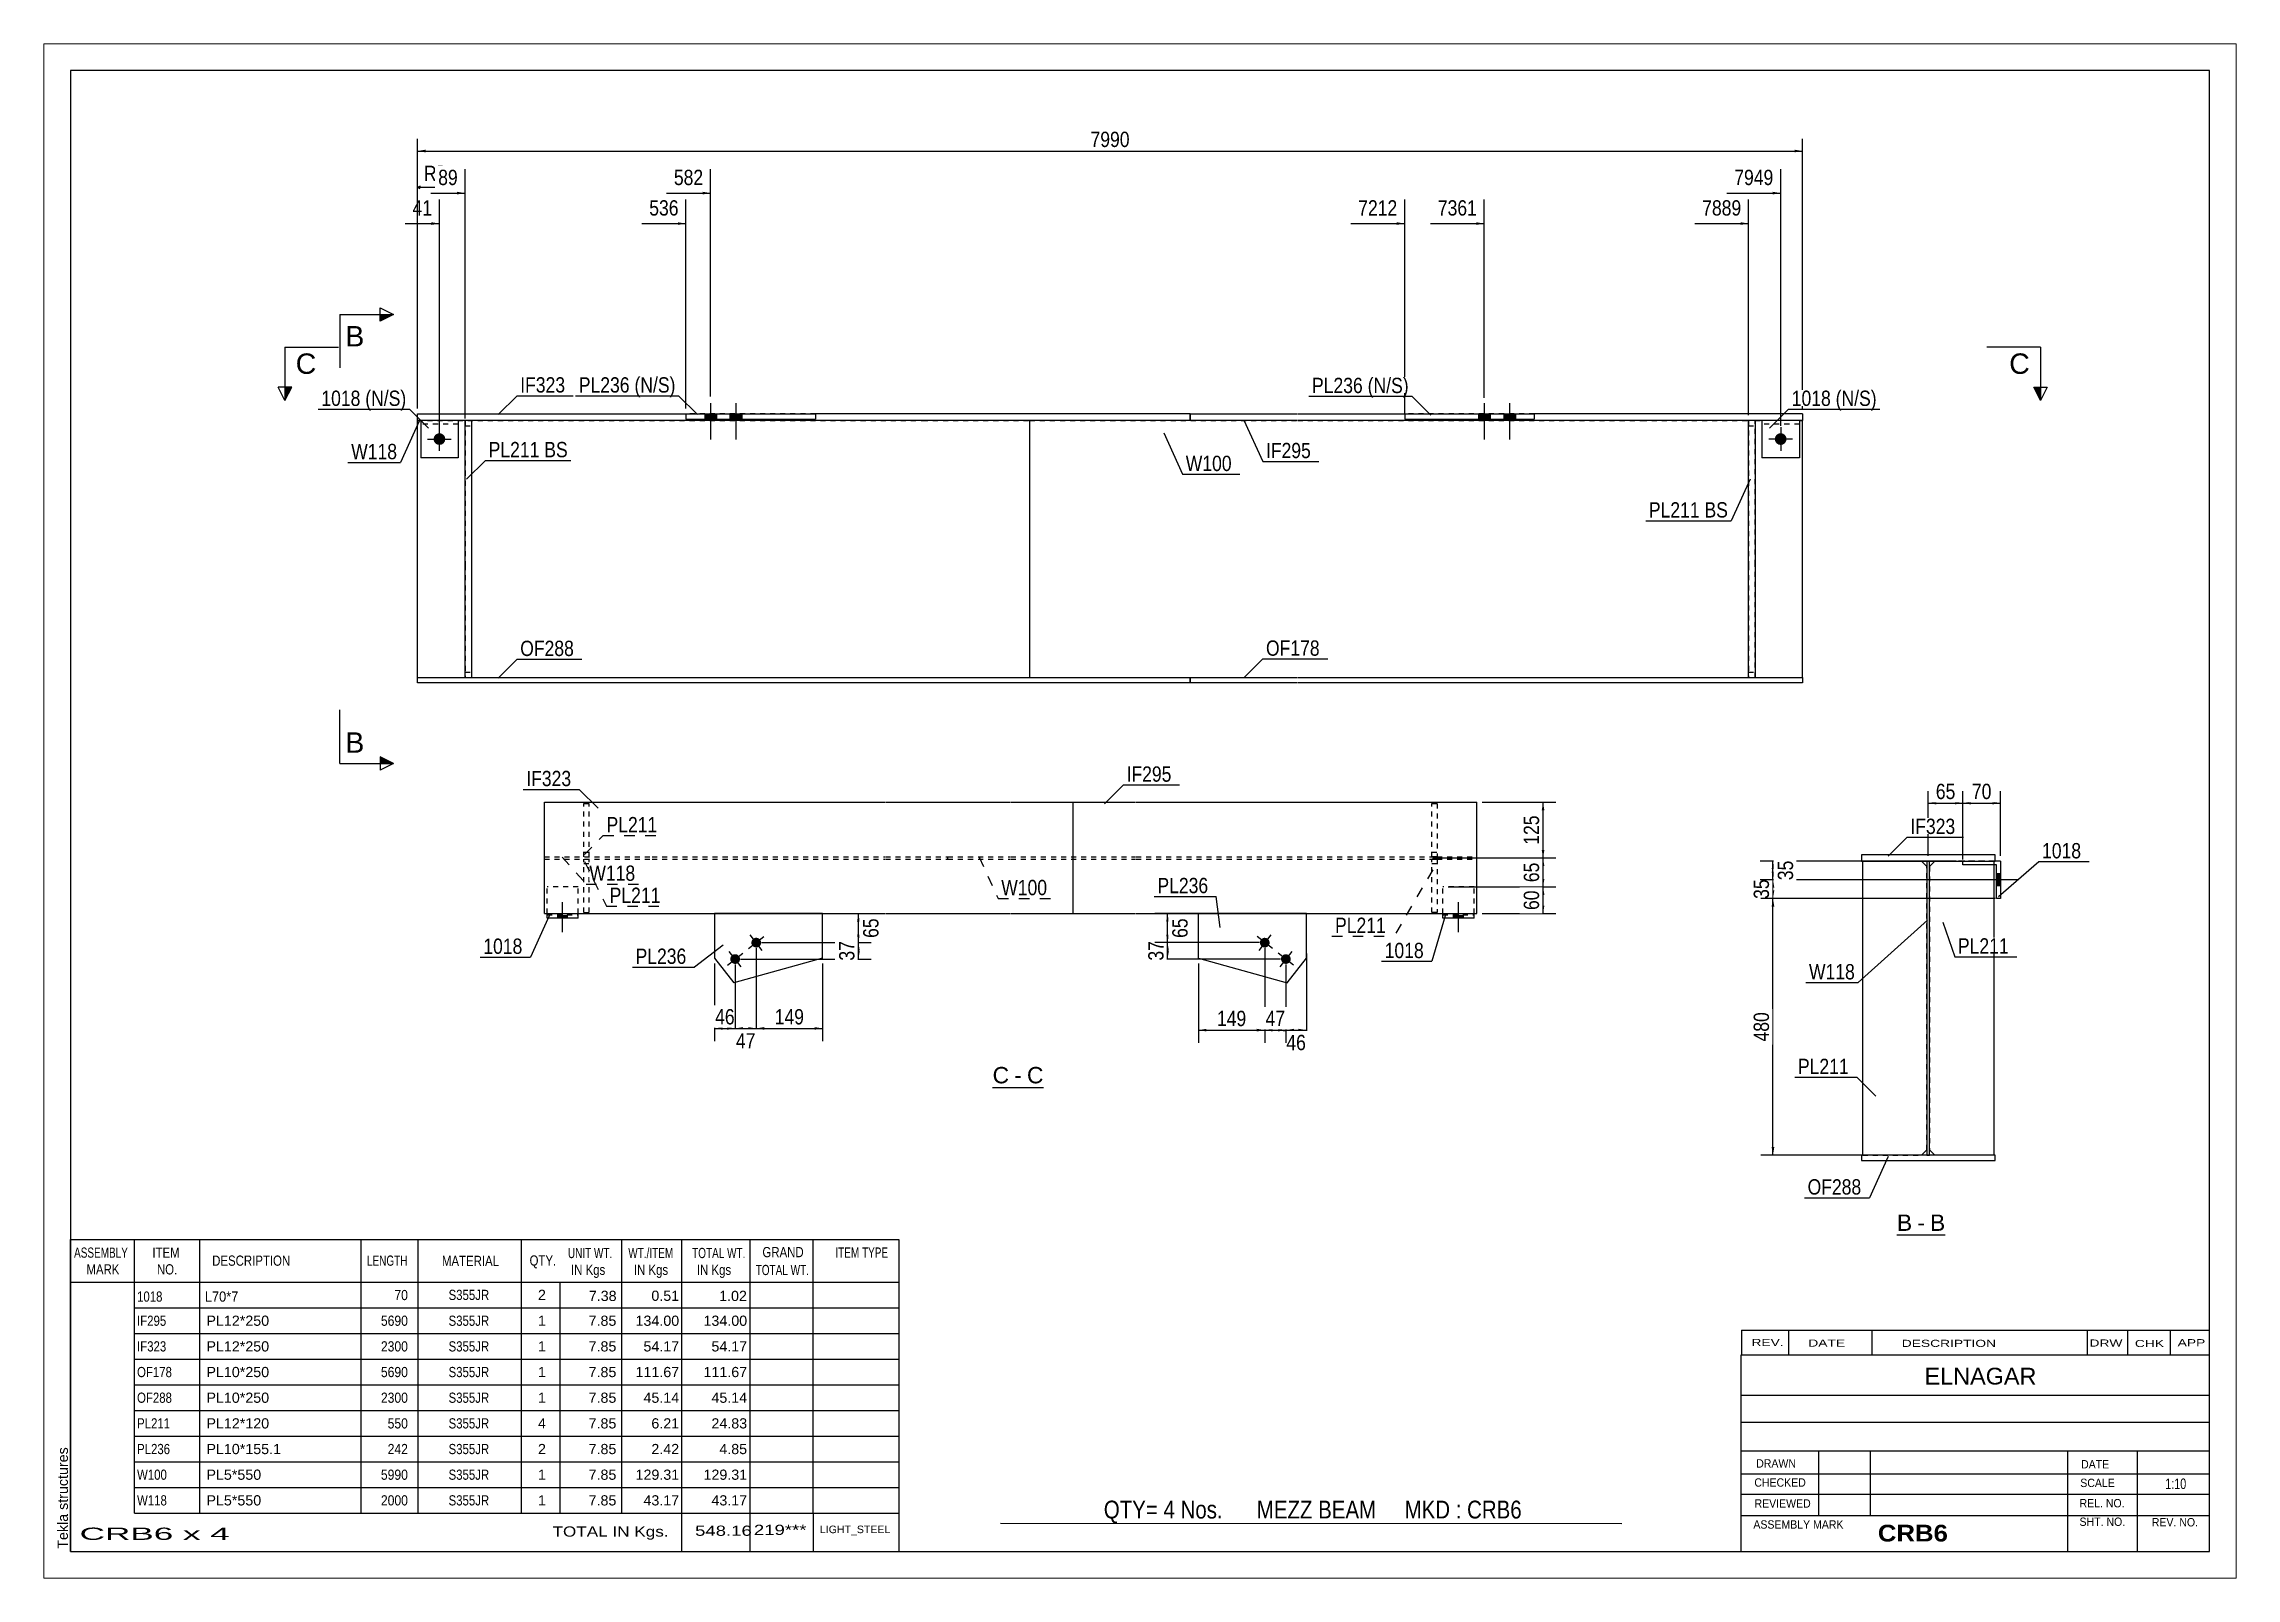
# Paper-space layout 'Layout1' of a CAD drawing. Header units: millimetres. Extents: x 0 to 410, y 0 to 287.
# The model-space entities are those that its viewports show. They can reach past a viewport. Long polylines and large blocks are cut down to what shows.
import ezdxf

# ---------------------------------------------------------------- set-up
doc = ezdxf.new("R2010")
doc.units = ezdxf.units.MM
doc.linetypes.add('DXK_LINE_DOT1', pattern=[1.8814, 0.9407, -0.9407])
doc.linetypes.add('DXK_LINE_DOT2', pattern=[3.9198, 1.9599, -1.9599])
doc.layers.add('Viewport layer', color=7, linetype='Continuous', plot=False)
doc.styles.add('Arial', font='ARIAL.TTF', dxfattribs={"height": 0.2})
doc.styles.add('Arial Bold', font='ARIALBD.TTF', dxfattribs={"height": 0.2})
doc.styles.add('Arial Narrow', font='ARIALN.TTF', dxfattribs={"height": 0.2})

# ---------------------------------------------------------------- blocks, each defined once
blk = doc.blocks.new('Unknown-627316243-1211')
at = {"color": 5, "linetype": 'Continuous'}
for p, q in [((405, 282), (5, 282)), ((5, 282), (5, 5)), ((405, 5), (405, 282)), ((5, 5), (405, 5))]:
    blk.add_line(p, q, dxfattribs=at)
at = {"color": 174, "linetype": 'Continuous', "style": 'Arial'}
blk.add_text('Tekla structures', height=1.9102, rotation=90, dxfattribs=at).set_placement((4.5, 5.5))
blk = doc.blocks.new('Unknown-627316243-12 - 1673')
at = {"color": 7, "linetype": 'Continuous'}
blk.add_line((177.43, 91.81), (186.94, 91.81), dxfattribs=at)
at = {"color": 0, "linetype": 'Continuous'}
blk.add_wipeout([(180.51, 92.56), (180.51, 95.76), (177.43, 95.76), (177.43, 92.56)], dxfattribs=at)
blk.add_wipeout([(182.9, 92.56), (182.9, 95.76), (181.47, 95.76), (181.47, 92.56)], dxfattribs=at)
at = {"color": 96, "linetype": 'Continuous', "style": 'Arial'}
blk.add_text('C', height=3.06, dxfattribs=at).set_placement((177.43, 92.56))
at = {"color": 0, "linetype": 'Continuous'}
blk.add_wipeout([(186.94, 92.56), (186.94, 95.76), (183.86, 95.76), (183.86, 92.56)], dxfattribs=at)
at = {"color": 96, "linetype": 'Continuous', "style": 'Arial'}
for s, p in [('C', (183.86, 92.56)), ('-', (181.47, 92.56))]:
    blk.add_text(s, height=3.06, dxfattribs=at).set_placement(p)
blk = doc.blocks.new('Unknown-627316243-13 - 1932')
at = {"color": 7, "linetype": 'Continuous'}
blk.add_line((346.56, 64.21), (355.59, 64.21), dxfattribs=at)
at = {"color": 0, "linetype": 'Continuous'}
blk.add_wipeout([(349.4, 64.96), (349.4, 68.16), (346.56, 68.16), (346.56, 64.96)], dxfattribs=at)
blk.add_wipeout([(351.78, 64.96), (351.78, 68.16), (350.36, 68.16), (350.36, 64.96)], dxfattribs=at)
at = {"color": 96, "linetype": 'Continuous', "style": 'Arial'}
blk.add_text('B', height=3.06, dxfattribs=at).set_placement((346.56, 64.96))
at = {"color": 0, "linetype": 'Continuous'}
blk.add_wipeout([(355.59, 64.96), (355.59, 68.16), (352.74, 68.16), (352.74, 64.96)], dxfattribs=at)
at = {"color": 96, "linetype": 'Continuous', "style": 'Arial'}
for s, p in [('-', (350.36, 64.96)), ('B', (352.74, 64.96))]:
    blk.add_text(s, height=3.06, dxfattribs=at).set_placement(p)
blk = doc.blocks.new('Bolt-627316243-1247 - 1232')
at = {"linetype": 'Continuous'}
blk.add_hatch(color=3, dxfattribs=at).paths.add_polyline_path([(324.82, 211.97, -1), (324.82, 214.17, -1)])
at = {"color": 3, "linetype": 'Continuous'}
for p, q in [((324.82, 215.27), (324.82, 210.87)), ((327.02, 213.07), (322.62, 213.07))]:
    blk.add_line(p, q, dxfattribs=at)
blk = doc.blocks.new('Bolt-627316243-1245 - 1232')
at = {"linetype": 'Continuous'}
for points in [[(268.28, 216.77), (270.48, 216.77), (270.48, 217.77), (268.28, 217.77)], [(273.02, 216.77), (275.22, 216.77), (275.22, 217.77), (273.02, 217.77)]]:
    blk.add_hatch(color=3, dxfattribs=at).paths.add_polyline_path(points)
at = {"color": 3, "linetype": 'Continuous'}
for p, q in [((268.28, 217.77), (268.28, 216.77)), ((269.38, 219.77), (269.38, 212.97)), ((270.48, 217.77), (270.48, 216.77)), ((273.02, 217.77), (273.02, 216.77)), ((274.12, 219.77), (274.12, 212.97)), ((275.22, 217.77), (275.22, 216.77))]:
    blk.add_line(p, q, dxfattribs=at)
blk = doc.blocks.new('Bolt-627316243-1246 - 1232')
at = {"linetype": 'Continuous'}
for points in [[(125.79, 217.77), (123.59, 217.77), (123.59, 216.77), (125.79, 216.77)], [(130.52, 217.77), (128.32, 217.77), (128.32, 216.77), (130.52, 216.77)]]:
    blk.add_hatch(color=3, dxfattribs=at).paths.add_polyline_path(points)
at = {"color": 3, "linetype": 'Continuous'}
for p, q in [((123.59, 217.77), (123.59, 216.77)), ((124.69, 219.77), (124.69, 212.97)), ((125.79, 217.77), (125.79, 216.77)), ((128.32, 217.77), (128.32, 216.77)), ((129.42, 219.77), (129.42, 212.97)), ((130.52, 217.77), (130.52, 216.77))]:
    blk.add_line(p, q, dxfattribs=at)
blk = doc.blocks.new('Bolt-627316243-1248 - 1232')
at = {"linetype": 'Continuous'}
blk.add_hatch(color=3, dxfattribs=at).paths.add_polyline_path([(73.98, 214.17, -1), (73.98, 211.97, -1)])
at = {"color": 3, "linetype": 'Continuous'}
for p, q in [((73.98, 210.87), (73.98, 215.27)), ((71.78, 213.07), (76.18, 213.07))]:
    blk.add_line(p, q, dxfattribs=at)
blk = doc.blocks.new('Part-627316243-1265 - 1232')
at = {"color": 2, "linetype": 'Continuous'}
for p, q in [((69.88, 189.57), (69.88, 216.57)), ((184.4, 189.57), (184.4, 216.57)), ((69.88, 168.47), (69.88, 189.47)), ((184.4, 168.47), (184.4, 189.47))]:
    blk.add_line(p, q, dxfattribs=at)
at = {"color": 7, "linetype": 'DXK_LINE_DOT1'}
for p, q in [((69.88, 216.57), (99.98, 216.57)), ((100.08, 216.57), (164.3, 216.57)), ((164.4, 216.57), (184.4, 216.57)), ((69.88, 168.47), (99.98, 168.47)), ((100.08, 168.47), (164.3, 168.47)), ((164.4, 168.47), (184.4, 168.47))]:
    blk.add_line(p, q, dxfattribs=at)
blk = doc.blocks.new('Part-627316243-1287 - 1232')
at = {"color": 2, "linetype": 'Continuous'}
for p, q in [((254.5, 217.77), (278.72, 217.77)), ((254.5, 217.77), (254.5, 216.77)), ((274.42, 216.77), (274.42, 217.77)), ((278.72, 217.77), (278.72, 216.77)), ((254.5, 216.77), (278.72, 216.77))]:
    blk.add_line(p, q, dxfattribs=at)
blk = doc.blocks.new('Part-627316243-1292 - 1232')
at = {"color": 2, "linetype": 'Continuous'}
for p, q in [((120.08, 217.77), (144.3, 217.77)), ((120.08, 217.77), (120.08, 216.77)), ((124.38, 216.77), (124.38, 217.77)), ((144.3, 217.77), (144.3, 216.77)), ((120.08, 216.77), (144.3, 216.77))]:
    blk.add_line(p, q, dxfattribs=at)
blk = doc.blocks.new('Part-627316243-1314 - 1232')
at = {"color": 7, "linetype": 'DXK_LINE_DOT1'}
for p, q in [((320.02, 216.57), (318.82, 216.57)), ((318.82, 216.57), (318.82, 189.57)), ((318.82, 215.57), (320.02, 215.57)), ((320.02, 189.57), (320.02, 216.57)), ((318.82, 189.47), (318.82, 168.47)), ((320.02, 168.47), (320.02, 189.47)), ((318.82, 169.47), (320.02, 169.47)), ((318.82, 168.47), (320.02, 168.47))]:
    blk.add_line(p, q, dxfattribs=at)
blk = doc.blocks.new('Part-627316243-1336 - 1232')
at = {"color": 2, "linetype": 'Continuous'}
for p, q in [((318.82, 189.57), (318.82, 216.57)), ((320.02, 216.57), (320.02, 189.57)), ((318.82, 168.47), (318.82, 189.47)), ((320.02, 189.47), (320.02, 168.47))]:
    blk.add_line(p, q, dxfattribs=at)
blk = doc.blocks.new('Part-627316243-1341 - 1232')
at = {"color": 2, "linetype": 'Continuous'}
for p, q in [((78.78, 189.57), (78.78, 216.57)), ((79.98, 216.57), (79.98, 189.57)), ((78.78, 168.47), (78.78, 189.47)), ((79.98, 189.47), (79.98, 168.47))]:
    blk.add_line(p, q, dxfattribs=at)
at = {"color": 7, "linetype": 'DXK_LINE_DOT1'}
for p, q in [((78.78, 215.57), (79.98, 215.57)), ((78.78, 169.47), (79.98, 169.47))]:
    blk.add_line(p, q, dxfattribs=at)
blk = doc.blocks.new('Part-627316243-1346 - 1232')
at = {"color": 7, "linetype": 'DXK_LINE_DOT1'}
for p, q in [((78.78, 216.57), (78.78, 189.57)), ((79.98, 216.57), (79.98, 189.57)), ((78.78, 189.47), (78.78, 168.47)), ((79.98, 189.47), (79.98, 168.47))]:
    blk.add_line(p, q, dxfattribs=at)
blk = doc.blocks.new('Part-627316243-1368 - 1232')
at = {"color": 2, "linetype": 'Continuous'}
for p, q in [((328.32, 216.57), (321.32, 216.57)), ((321.32, 216.57), (321.32, 209.57)), ((328.32, 216.57), (328.32, 209.57)), ((328.32, 209.57), (321.32, 209.57))]:
    blk.add_line(p, q, dxfattribs=at)
at = {"color": 7, "linetype": 'DXK_LINE_DOT1'}
blk.add_line((328.32, 215.87), (321.32, 215.87), dxfattribs=at)
blk = doc.blocks.new('Part-627316243-1373 - 1232')
at = {"color": 2, "linetype": 'Continuous'}
for p, q in [((77.48, 216.57), (70.48, 216.57)), ((70.48, 216.57), (70.48, 209.57)), ((77.48, 216.57), (77.48, 209.57)), ((77.48, 209.57), (70.48, 209.57))]:
    blk.add_line(p, q, dxfattribs=at)
at = {"color": 7, "linetype": 'DXK_LINE_DOT1'}
blk.add_line((77.48, 215.87), (70.48, 215.87), dxfattribs=at)
blk = doc.blocks.new('Part-627316243-1395 - 1232')
at = {"color": 2, "linetype": 'Continuous'}
for p, q in [((214.4, 216.57), (214.4, 217.77)), ((214.4, 217.77), (234.4, 217.77)), ((234.5, 217.77), (254.5, 217.77)), ((298.72, 217.77), (278.72, 217.77)), ((328.92, 217.77), (298.82, 217.77)), ((328.92, 217.77), (328.92, 216.57)), ((234.4, 216.57), (214.4, 216.57)), ((298.72, 216.57), (234.5, 216.57)), ((321.32, 216.57), (298.82, 216.57)), ((328.92, 216.57), (328.32, 216.57))]:
    blk.add_line(p, q, dxfattribs=at)
at = {"color": 7, "linetype": 'DXK_LINE_DOT1'}
for p, q in [((278.72, 217.77), (254.5, 217.77)), ((328.32, 216.57), (321.32, 216.57))]:
    blk.add_line(p, q, dxfattribs=at)
blk = doc.blocks.new('Part-627316243-1417 - 1232')
at = {"color": 2, "linetype": 'Continuous'}
for p, q in [((69.88, 216.57), (69.88, 217.77)), ((69.88, 217.77), (99.98, 217.77)), ((100.08, 217.77), (120.08, 217.77)), ((164.3, 217.77), (144.3, 217.77)), ((214.4, 217.77), (164.4, 217.77)), ((214.4, 217.77), (214.4, 216.57)), ((70.48, 216.57), (69.88, 216.57)), ((99.98, 216.57), (77.48, 216.57)), ((164.3, 216.57), (100.08, 216.57)), ((214.4, 216.57), (164.4, 216.57))]:
    blk.add_line(p, q, dxfattribs=at)
at = {"color": 7, "linetype": 'DXK_LINE_DOT1'}
blk.add_line((144.3, 217.77), (120.08, 217.77), dxfattribs=at)
blk = doc.blocks.new('Part-627316243-1439 - 1232')
at = {"color": 2, "linetype": 'Continuous'}
for p, q in [((184.4, 189.57), (184.4, 216.57)), ((328.92, 189.57), (328.92, 216.57)), ((184.4, 168.47), (184.4, 189.47)), ((328.92, 168.47), (328.92, 189.47))]:
    blk.add_line(p, q, dxfattribs=at)
at = {"color": 7, "linetype": 'DXK_LINE_DOT1'}
for p, q in [((184.4, 216.57), (234.4, 216.57)), ((234.5, 216.57), (298.72, 216.57)), ((298.82, 216.57), (318.82, 216.57)), ((320.02, 216.57), (321.32, 216.57)), ((328.32, 216.57), (328.92, 216.57)), ((184.4, 168.47), (234.4, 168.47)), ((234.5, 168.47), (298.72, 168.47)), ((298.82, 168.47), (318.82, 168.47)), ((320.02, 168.47), (328.92, 168.47))]:
    blk.add_line(p, q, dxfattribs=at)
blk = doc.blocks.new('Part-627316243-1461 - 1232')
at = {"color": 2, "linetype": 'Continuous'}
for p, q in [((214.4, 167.47), (214.4, 168.47)), ((214.4, 168.47), (234.4, 168.47)), ((234.5, 168.47), (298.72, 168.47)), ((298.82, 168.47), (328.92, 168.47)), ((328.92, 168.47), (328.92, 167.47)), ((234.4, 167.47), (214.4, 167.47)), ((298.72, 167.47), (234.5, 167.47)), ((328.92, 167.47), (298.82, 167.47))]:
    blk.add_line(p, q, dxfattribs=at)
blk = doc.blocks.new('Part-627316243-1483 - 1232')
at = {"color": 2, "linetype": 'Continuous'}
for p, q in [((69.88, 167.47), (69.88, 168.47)), ((69.88, 168.47), (99.98, 168.47)), ((100.08, 168.47), (164.3, 168.47)), ((164.4, 168.47), (214.4, 168.47)), ((214.4, 168.47), (214.4, 167.47)), ((99.98, 167.47), (69.88, 167.47)), ((164.3, 167.47), (100.08, 167.47)), ((214.4, 167.47), (164.4, 167.47))]:
    blk.add_line(p, q, dxfattribs=at)
blk = doc.blocks.new('Bolt-627316243-1704 - 1673')
at = {"linetype": 'Continuous'}
for points in [[(132.67, 119.6, -1), (133.79, 118.15, -1)], [(128.72, 116.53, -1), (129.85, 115.08, -1)]]:
    blk.add_hatch(color=3, dxfattribs=at).paths.add_polyline_path(points)
at = {"color": 3, "linetype": 'Continuous'}
for p, q in [((131.78, 117.75), (134.68, 120)), ((134.36, 117.43), (132.1, 120.32)), ((127.84, 114.68), (130.73, 116.93)), ((130.41, 114.36), (128.16, 117.25))]:
    blk.add_line(p, q, dxfattribs=at)
blk = doc.blocks.new('Part-627316243-1760 - 1673')
at = {"color": 2, "linetype": 'Continuous'}
for p, q in [((192.5, 124.31), (192.5, 145.14)), ((192.5, 145.14), (204.17, 145.14)), ((204.27, 145.14), (247.78, 145.14)), ((247.88, 145.14), (267.97, 145.14)), ((267.97, 124.31), (267.97, 145.14)), ((192.5, 124.31), (204.17, 124.31)), ((204.27, 124.31), (247.78, 124.31)), ((247.88, 124.31), (267.97, 124.31))]:
    blk.add_line(p, q, dxfattribs=at)
blk = doc.blocks.new('Part-627316243-1696 - 1673')
at = {"color": 2, "linetype": 'Continuous'}
for p, q in [((236.12, 124.31), (215.93, 124.31)), ((215.93, 115.97), (215.93, 124.31)), ((236.12, 115.99), (236.12, 124.31)), ((215.93, 115.97), (232.53, 111.38)), ((232.53, 111.38), (236.12, 115.99))]:
    blk.add_line(p, q, dxfattribs=at)
blk = doc.blocks.new('Part-627316243-1701 - 1673')
at = {"color": 7, "linetype": 'DXK_LINE_DOT1'}
for p, q in [((93.6, 134.52), (93.6, 134.93)), ((93.6, 134.93), (113.68, 134.93)), ((93.6, 134.52), (113.68, 134.52)), ((113.78, 134.93), (157.3, 134.93)), ((113.78, 134.52), (157.3, 134.52)), ((157.4, 134.93), (169.07, 134.93)), ((157.4, 134.52), (169.07, 134.52)), ((169.07, 134.52), (169.07, 134.93))]:
    blk.add_line(p, q, dxfattribs=at)
blk = doc.blocks.new('Bolt-627316243-1702 - 1673')
at = {"linetype": 'Continuous'}
blk.add_hatch(color=3, dxfattribs=at).paths.add_polyline_path([(97.93, 124.06), (96.1, 124.06), (96.1, 123.47), (97.93, 123.47)])
at = {"color": 3, "linetype": 'Continuous'}
for p, q in [((96.1, 123.47), (96.1, 124.06)), ((97.01, 120.81), (97.01, 126.47)), ((97.93, 123.47), (97.93, 124.06))]:
    blk.add_line(p, q, dxfattribs=at)
blk = doc.blocks.new('Bolt-627316243-1703 - 1673')
at = {"linetype": 'Continuous'}
blk.add_hatch(color=3, dxfattribs=at).paths.add_polyline_path([(263.63, 123.47), (265.47, 123.47), (265.47, 124.06), (263.63, 124.06)])
at = {"color": 3, "linetype": 'Continuous'}
for p, q in [((263.63, 123.47), (263.63, 124.06)), ((264.55, 120.81), (264.55, 126.47)), ((265.47, 123.47), (265.47, 124.06))]:
    blk.add_line(p, q, dxfattribs=at)
blk = doc.blocks.new('Part-627316243-1709 - 1673')
at = {"color": 2, "linetype": 'Continuous'}
for p, q in [((145.63, 124.31), (125.45, 124.31)), ((125.45, 124.31), (125.45, 115.99)), ((145.63, 115.97), (145.63, 124.31)), ((125.45, 115.99), (129.03, 111.38)), ((145.63, 115.97), (129.03, 111.38))]:
    blk.add_line(p, q, dxfattribs=at)
blk = doc.blocks.new('Part-627316243-1710 - 1673')
at = {"color": 7, "linetype": 'DXK_LINE_DOT1'}
for p, q in [((259.55, 134.93), (259.55, 144.93)), ((259.55, 144.93), (260.55, 144.93)), ((260.55, 144.93), (260.55, 134.93)), ((259.55, 135.77), (260.55, 135.77)), ((260.55, 134.93), (259.55, 134.93))]:
    blk.add_line(p, q, dxfattribs=at)
blk = doc.blocks.new('Part-627316243-1732 - 1673')
at = {"color": 7, "linetype": 'DXK_LINE_DOT1'}
for p, q in [((259.55, 124.52), (259.55, 134.52)), ((259.55, 134.52), (260.55, 134.52)), ((259.55, 133.68), (260.55, 133.68)), ((260.55, 134.52), (260.55, 124.52)), ((260.55, 124.52), (259.55, 124.52))]:
    blk.add_line(p, q, dxfattribs=at)
blk = doc.blocks.new('Part-627316243-1737 - 1673')
at = {"color": 7, "linetype": 'DXK_LINE_DOT1'}
for p, q in [((101.01, 124.52), (101.01, 134.52)), ((101.01, 133.68), (102.01, 133.68)), ((102.01, 124.52), (102.01, 134.52)), ((101.01, 124.52), (102.01, 124.52))]:
    blk.add_line(p, q, dxfattribs=at)
blk = doc.blocks.new('Part-627316243-1742 - 1673')
at = {"color": 7, "linetype": 'DXK_LINE_DOT1'}
for p, q in [((101.01, 134.93), (101.01, 144.93)), ((101.01, 144.93), (102.01, 144.93)), ((102.01, 134.93), (102.01, 144.93)), ((101.01, 135.77), (102.01, 135.77))]:
    blk.add_line(p, q, dxfattribs=at)
blk = doc.blocks.new('Bolt-627316243-1743 - 1673')
at = {"linetype": 'Continuous'}
for points in [[(227.77, 118.15, -1), (228.9, 119.6, -1)], [(231.72, 115.08, -1), (232.84, 116.53, -1)]]:
    blk.add_hatch(color=3, dxfattribs=at).paths.add_polyline_path(points)
at = {"color": 3, "linetype": 'Continuous'}
for p, q in [((229.78, 117.75), (226.89, 120)), ((229.46, 120.32), (227.21, 117.43)), ((233.73, 114.68), (230.83, 116.93)), ((233.41, 117.25), (231.15, 114.36))]:
    blk.add_line(p, q, dxfattribs=at)
blk = doc.blocks.new('Part-627316243-1750 - 1673')
at = {"color": 7, "linetype": 'DXK_LINE_DOT1'}
for p, q in [((169.07, 134.93), (180.73, 134.93)), ((169.07, 134.52), (180.73, 134.52)), ((180.83, 134.93), (204.17, 134.93)), ((180.83, 134.52), (204.17, 134.52)), ((204.27, 134.93), (247.78, 134.93)), ((204.27, 134.52), (247.78, 134.52)), ((247.88, 134.93), (259.55, 134.93)), ((247.88, 134.52), (259.55, 134.52)), ((260.55, 134.93), (267.97, 134.93)), ((260.55, 134.52), (267.97, 134.52)), ((267.97, 134.52), (267.97, 134.93))]:
    blk.add_line(p, q, dxfattribs=at)
blk = doc.blocks.new('Part-627316243-1755 - 1673')
at = {"color": 2, "linetype": 'Continuous'}
for p, q in [((93.6, 124.31), (93.6, 145.14)), ((93.6, 145.14), (113.68, 145.14)), ((113.78, 145.14), (157.3, 145.14)), ((157.4, 145.14), (180.73, 145.14)), ((180.83, 145.14), (192.5, 145.14)), ((192.5, 124.31), (192.5, 145.14)), ((93.6, 124.31), (113.68, 124.31)), ((113.78, 124.31), (157.3, 124.31)), ((157.4, 124.31), (180.73, 124.31)), ((180.83, 124.31), (192.5, 124.31))]:
    blk.add_line(p, q, dxfattribs=at)
blk = doc.blocks.new('Part-627316243-1782 - 1673')
at = {"color": 7, "linetype": 'DXK_LINE_DOT1'}
for p, q in [((94.1, 124.31), (94.1, 129.31)), ((99.93, 129.31), (94.1, 129.31)), ((99.93, 124.31), (99.93, 129.31)), ((94.1, 124.06), (99.93, 124.06))]:
    blk.add_line(p, q, dxfattribs=at)
at = {"color": 2, "linetype": 'Continuous'}
for p, q in [((94.1, 123.47), (94.1, 124.31)), ((99.93, 123.47), (94.1, 123.47)), ((99.93, 123.47), (99.93, 124.31))]:
    blk.add_line(p, q, dxfattribs=at)
blk = doc.blocks.new('Part-627316243-1787 - 1673')
at = {"color": 7, "linetype": 'DXK_LINE_DOT1'}
for p, q in [((261.63, 124.31), (261.63, 129.31)), ((267.47, 129.31), (261.63, 129.31)), ((267.47, 124.31), (267.47, 129.31)), ((261.63, 124.06), (267.47, 124.06))]:
    blk.add_line(p, q, dxfattribs=at)
at = {"color": 2, "linetype": 'Continuous'}
for p, q in [((261.63, 123.47), (261.63, 124.31)), ((267.47, 123.47), (261.63, 123.47)), ((267.47, 123.47), (267.47, 124.31))]:
    blk.add_line(p, q, dxfattribs=at)
blk = doc.blocks.new('Bolt-627316243-1935 - 1932')
at = {"linetype": 'Continuous'}
blk.add_hatch(color=3, dxfattribs=at).paths.add_polyline_path([(365.91, 129.53), (365.91, 131.73), (365.21, 131.73), (365.21, 129.53)])
at = {"color": 3, "linetype": 'Continuous'}
for p, q in [((365.91, 131.73), (365.21, 131.73)), ((369.11, 130.63), (362.31, 130.63)), ((365.91, 129.53), (365.21, 129.53))]:
    blk.add_line(p, q, dxfattribs=at)
blk = doc.blocks.new('Part-627316243-1940 - 1932')
at = {"color": 2, "linetype": 'Continuous'}
for p, q in [((352.66, 134.13), (352.16, 134.13)), ((352.16, 134.13), (352.16, 79.13)), ((352.66, 79.13), (352.66, 134.13)), ((352.16, 79.13), (352.66, 79.13))]:
    blk.add_line(p, q, dxfattribs=at)
blk = doc.blocks.new('Part-627316243-1949 - 1932')
at = {"color": 2, "linetype": 'Continuous'}
for p, q in [((353.66, 134.13), (352.66, 133.13)), ((364.66, 133.43), (364.66, 79.13)), ((353.66, 79.13), (352.66, 80.13))]:
    blk.add_line(p, q, dxfattribs=at)
at = {"color": 7, "linetype": 'DXK_LINE_DOT1'}
for p, q in [((352.66, 133.13), (352.66, 80.13)), ((364.66, 134.13), (353.66, 134.13)), ((364.66, 134.13), (364.66, 133.43)), ((364.66, 79.13), (353.66, 79.13))]:
    blk.add_line(p, q, dxfattribs=at)
blk = doc.blocks.new('Part-627316243-1954 - 1932')
at = {"color": 2, "linetype": 'Continuous'}
for p, q in [((340.16, 79.13), (340.16, 134.13)), ((352.16, 133.13), (351.16, 134.13)), ((352.16, 80.13), (351.16, 79.13))]:
    blk.add_line(p, q, dxfattribs=at)
at = {"color": 7, "linetype": 'DXK_LINE_DOT1'}
for p, q in [((351.16, 134.13), (340.16, 134.13)), ((352.16, 80.13), (352.16, 133.13)), ((340.16, 79.13), (351.16, 79.13))]:
    blk.add_line(p, q, dxfattribs=at)
blk = doc.blocks.new('Part-627316243-1960 - 1932')
at = {"color": 2, "linetype": 'Continuous'}
for p, q in [((358.91, 133.43), (358.91, 134.13)), ((365.21, 133.43), (358.91, 133.43)), ((365.91, 134.13), (364.91, 134.13)), ((365.21, 127.13), (365.21, 133.43)), ((365.91, 134.13), (365.91, 127.13)), ((365.91, 127.13), (365.21, 127.13))]:
    blk.add_line(p, q, dxfattribs=at)
at = {"color": 7, "linetype": 'DXK_LINE_DOT1'}
blk.add_line((364.91, 134.13), (358.91, 134.13), dxfattribs=at)
blk = doc.blocks.new('Part-627316243-1966 - 1932')
at = {"color": 2, "linetype": 'Continuous'}
for p, q in [((339.91, 135.33), (339.91, 134.13)), ((364.91, 135.33), (339.91, 135.33)), ((364.91, 134.13), (364.91, 135.33)), ((339.91, 134.13), (364.91, 134.13))]:
    blk.add_line(p, q, dxfattribs=at)
blk = doc.blocks.new('Part-627316243-1973 - 1932')
at = {"color": 2, "linetype": 'Continuous'}
for p, q in [((339.91, 79.13), (339.91, 78.13)), ((364.91, 79.13), (339.91, 79.13)), ((339.91, 78.13), (364.91, 78.13)), ((364.91, 78.13), (364.91, 79.13))]:
    blk.add_line(p, q, dxfattribs=at)
blk = doc.blocks.new('StraightDimension-627316243-3726 - 1232')
at = {"linetype": 'Continuous'}
blk.add_hatch(color=7, dxfattribs=at).paths.add_polyline_path([(317.32, 253.63), (318.82, 253.38), (317.32, 253.13)])
at = {"color": 7, "linetype": 'Continuous'}
for p, q in [((318.82, 217.57), (318.82, 257.88)), ((308.76, 253.38), (318.82, 253.38))]:
    blk.add_line(p, q, dxfattribs=at)
at = {"color": 0}
blk.add_wipeout([(318.05, 254.28), (318.05, 258.48), (309.54, 258.48), (309.54, 254.28)], dxfattribs=at)
at = {"color": 3, "style": 'Arial Narrow'}
blk.add_text('7889', height=2.863, dxfattribs=at).set_placement((310.14, 254.88))
blk = doc.blocks.new('StraightDimension-627316243-3730 - 1232')
at = {"linetype": 'Continuous'}
blk.add_hatch(color=7, dxfattribs=at).paths.add_polyline_path([(118.58, 253.63), (120.08, 253.38), (118.58, 253.13)])
at = {"color": 7, "linetype": 'Continuous'}
for p, q in [((120.08, 218.77), (120.08, 257.88)), ((111.85, 253.38), (120.08, 253.38))]:
    blk.add_line(p, q, dxfattribs=at)
at = {"color": 0}
blk.add_wipeout([(119.31, 254.28), (119.31, 258.48), (112.62, 258.48), (112.62, 254.28)], dxfattribs=at)
at = {"color": 3, "style": 'Arial Narrow'}
blk.add_text('536', height=2.863, dxfattribs=at).set_placement((113.22, 254.88))
blk = doc.blocks.new('StraightDimension-627316243-3732 - 1232')
at = {"linetype": 'Continuous'}
blk.add_hatch(color=7, dxfattribs=at).paths.add_polyline_path([(72.48, 253.63), (73.98, 253.38), (72.48, 253.13)])
at = {"color": 7, "linetype": 'Continuous'}
for p, q in [((73.98, 213.33), (73.98, 257.88)), ((67.57, 253.38), (73.98, 253.38))]:
    blk.add_line(p, q, dxfattribs=at)
at = {"color": 0, "linetype": 'Continuous'}
blk.add_wipeout([(76.41, 260.73), (76.41, 264.93), (70.47, 264.93), (70.47, 260.73)], dxfattribs=at)
at = {"color": 3, "linetype": 'Continuous', "style": 'Arial Narrow'}
blk.add_text('RD', height=2.863, dxfattribs=at).set_placement((71.07, 261.33))
at = {"color": 0}
blk.add_wipeout([(73.21, 254.28), (73.21, 258.48), (68.35, 258.48), (68.35, 254.28)], dxfattribs=at)
at = {"color": 7, "linetype": 'Continuous'}
for p, q in [((69.88, 218.77), (69.88, 264.63)), ((70.38, 260.38), (69.88, 260.13)), ((70.38, 259.88), (69.88, 260.13)), ((75.81, 260.13), (69.88, 260.13))]:
    blk.add_line(p, q, dxfattribs=at)
at = {"color": 3, "style": 'Arial Narrow'}
blk.add_text('41', height=2.863, dxfattribs=at).set_placement((68.95, 254.88))
blk = doc.blocks.new('StraightDimension-627316243-3728 - 1232')
at = {"linetype": 'Continuous'}
blk.add_hatch(color=7, dxfattribs=at).paths.add_polyline_path([(253, 253.63), (254.5, 253.38), (253, 253.13)])
at = {"color": 7, "linetype": 'Continuous'}
for p, q in [((254.5, 217.77), (254.5, 257.88)), ((244.44, 253.38), (254.5, 253.38))]:
    blk.add_line(p, q, dxfattribs=at)
at = {"color": 0}
blk.add_wipeout([(253.73, 254.28), (253.73, 258.48), (245.21, 258.48), (245.21, 254.28)], dxfattribs=at)
at = {"color": 3, "style": 'Arial Narrow'}
blk.add_text('7212', height=2.863, dxfattribs=at).set_placement((245.81, 254.88))
blk = doc.blocks.new('StraightDimension-627316243-1627 - 1232')
at = {"linetype": 'Continuous'}
for points in [[(71.38, 266.7), (69.88, 266.95), (71.38, 267.2)], [(327.42, 267.2), (328.92, 266.95), (327.42, 266.7)]]:
    blk.add_hatch(color=7, dxfattribs=at).paths.add_polyline_path(points)
at = {"color": 7, "linetype": 'Continuous'}
for p, q in [((69.88, 218.77), (69.88, 269.2)), ((69.88, 266.95), (328.92, 266.95)), ((328.92, 218.77), (328.92, 269.2))]:
    blk.add_line(p, q, dxfattribs=at)
at = {"color": 0}
blk.add_wipeout([(203.66, 267.1), (203.66, 271.3), (195.15, 271.3), (195.15, 267.1)], dxfattribs=at)
at = {"color": 3, "style": 'Arial Narrow'}
blk.add_text('7990', height=2.863, dxfattribs=at).set_placement((195.75, 267.7))
blk = doc.blocks.new('StraightDimension-627316243-3725 - 1232')
at = {"linetype": 'Continuous'}
blk.add_hatch(color=7, dxfattribs=at).paths.add_polyline_path([(323.32, 259.33), (324.82, 259.08), (323.32, 258.83)])
at = {"color": 7, "linetype": 'Continuous'}
for p, q in [((324.82, 215.53), (324.82, 263.58)), ((314.76, 259.08), (324.82, 259.08))]:
    blk.add_line(p, q, dxfattribs=at)
at = {"color": 0}
blk.add_wipeout([(324.05, 259.98), (324.05, 264.18), (315.54, 264.18), (315.54, 259.98)], dxfattribs=at)
at = {"color": 3, "style": 'Arial Narrow'}
blk.add_text('7949', height=2.863, dxfattribs=at).set_placement((316.14, 260.58))
blk = doc.blocks.new('StraightDimension-627316243-3727 - 1232')
at = {"linetype": 'Continuous'}
blk.add_hatch(color=7, dxfattribs=at).paths.add_polyline_path([(267.88, 253.63), (269.38, 253.38), (267.88, 253.13)])
at = {"color": 7, "linetype": 'Continuous'}
for p, q in [((269.38, 220.77), (269.38, 257.88)), ((259.32, 253.38), (269.38, 253.38))]:
    blk.add_line(p, q, dxfattribs=at)
at = {"color": 0}
blk.add_wipeout([(268.61, 254.28), (268.61, 258.48), (260.1, 258.48), (260.1, 254.28)], dxfattribs=at)
at = {"color": 3, "style": 'Arial Narrow'}
blk.add_text('7361', height=2.863, dxfattribs=at).set_placement((260.7, 254.88))
blk = doc.blocks.new('StraightDimension-627316243-3729 - 1232')
at = {"linetype": 'Continuous'}
blk.add_hatch(color=7, dxfattribs=at).paths.add_polyline_path([(123.19, 259.33), (124.69, 259.08), (123.19, 258.83)])
at = {"color": 7, "linetype": 'Continuous'}
for p, q in [((124.69, 221.02), (124.69, 263.58)), ((116.45, 259.08), (124.69, 259.08))]:
    blk.add_line(p, q, dxfattribs=at)
at = {"color": 0}
blk.add_wipeout([(123.91, 259.98), (123.91, 264.18), (117.23, 264.18), (117.23, 259.98)], dxfattribs=at)
at = {"color": 3, "style": 'Arial Narrow'}
blk.add_text('582', height=2.863, dxfattribs=at).set_placement((117.83, 260.58))
blk = doc.blocks.new('StraightDimension-627316243-3731 - 1232')
at = {"linetype": 'Continuous'}
blk.add_hatch(color=7, dxfattribs=at).paths.add_polyline_path([(77.28, 259.33), (78.78, 259.08), (77.28, 258.83)])
at = {"color": 7, "linetype": 'Continuous'}
for p, q in [((78.78, 216.92), (78.78, 263.58)), ((72.37, 259.08), (78.78, 259.08))]:
    blk.add_line(p, q, dxfattribs=at)
at = {"color": 0}
blk.add_wipeout([(78.01, 259.98), (78.01, 264.18), (73.15, 264.18), (73.15, 259.98)], dxfattribs=at)
at = {"color": 3, "style": 'Arial Narrow'}
blk.add_text('89', height=2.863, dxfattribs=at).set_placement((73.75, 260.58))
blk = doc.blocks.new('StraightDimension-627316243-1921 - 1673')
at = {"linetype": 'Continuous'}
for points in [[(152.09, 122.81), (152.34, 124.31), (152.59, 122.81)], [(152.59, 120.38), (152.34, 118.88), (152.09, 120.38)]]:
    blk.add_hatch(color=7, dxfattribs=at).paths.add_polyline_path(points)
at = {"color": 7, "linetype": 'Continuous'}
for p, q in [((146.63, 124.31), (154.59, 124.31)), ((152.34, 118.88), (152.34, 124.31)), ((134.23, 118.88), (154.59, 118.88))]:
    blk.add_line(p, q, dxfattribs=at)
at = {"color": 0}
blk.add_wipeout([(156.69, 124.02), (152.49, 124.02), (152.49, 119.16), (156.69, 119.16)], dxfattribs=at)
at = {"color": 3, "style": 'Arial Narrow'}
blk.add_text('65', height=2.863, rotation=90.0002, dxfattribs=at).set_placement((156.09, 119.76))
blk = doc.blocks.new('StraightDimension-627316243-2214 - 1673')
at = {"linetype": 'Continuous'}
for points in [[(280.13, 133.22), (280.38, 134.72), (280.63, 133.22)], [(280.63, 130.81), (280.38, 129.31), (280.13, 130.81)]]:
    blk.add_hatch(color=7, dxfattribs=at).paths.add_polyline_path(points)
at = {"color": 7, "linetype": 'Continuous'}
for p, q in [((259.69, 134.72), (282.78, 134.72)), ((280.38, 129.31), (280.38, 134.72)), ((262.63, 129.31), (282.78, 129.31))]:
    blk.add_line(p, q, dxfattribs=at)
at = {"color": 0}
blk.add_wipeout([(280.23, 134.44), (276.03, 134.44), (276.03, 129.59), (280.23, 129.59)], dxfattribs=at)
at = {"color": 3, "style": 'Arial Narrow'}
blk.add_text('65', height=2.863, rotation=90.0002, dxfattribs=at).set_placement((279.63, 130.19))
blk = doc.blocks.new('StraightDimension-627316243-1911 - 1673')
at = {"linetype": 'Continuous'}
for points in [[(152.09, 117.38), (152.34, 118.88), (152.59, 117.38)], [(152.59, 117.31), (152.34, 115.81), (152.09, 117.31)]]:
    blk.add_hatch(color=7, dxfattribs=at).paths.add_polyline_path(points)
at = {"color": 7, "linetype": 'Continuous'}
for p, q in [((130.28, 115.81), (154.74, 115.81)), ((134.23, 118.88), (154.74, 118.88)), ((152.34, 115.81), (152.34, 118.88))]:
    blk.add_line(p, q, dxfattribs=at)
at = {"color": 0}
blk.add_wipeout([(152.19, 119.77), (147.99, 119.77), (147.99, 114.91), (152.19, 114.91)], dxfattribs=at)
at = {"color": 3, "style": 'Arial Narrow'}
blk.add_text('37', height=2.863, rotation=90.0002, dxfattribs=at).set_placement((151.59, 115.51))
blk = doc.blocks.new('StraightDimension-627316243-1880 - 1673')
at = {"linetype": 'Continuous'}
for points in [[(217.43, 102.26), (215.93, 102.51), (217.43, 102.76)], [(226.83, 102.76), (228.33, 102.51), (226.83, 102.26)]]:
    blk.add_hatch(color=7, dxfattribs=at).paths.add_polyline_path(points)
at = {"color": 7, "linetype": 'Continuous'}
for p, q in [((215.93, 114.97), (215.93, 100.11)), ((228.33, 117.88), (228.33, 100.11)), ((215.93, 102.51), (228.33, 102.51))]:
    blk.add_line(p, q, dxfattribs=at)
at = {"color": 0}
blk.add_wipeout([(225.47, 102.66), (225.47, 106.86), (218.79, 106.86), (218.79, 102.66)], dxfattribs=at)
at = {"color": 3, "style": 'Arial Narrow'}
blk.add_text('149', height=2.863, dxfattribs=at).set_placement((219.39, 103.26))
blk = doc.blocks.new('StraightDimension-627316243-1890 - 1673')
at = {"linetype": 'Continuous'}
for points in [[(233.78, 102.26), (232.28, 102.51), (233.78, 102.76)], [(234.62, 102.76), (236.12, 102.51), (234.62, 102.26)]]:
    blk.add_hatch(color=7, dxfattribs=at).paths.add_polyline_path(points)
at = {"color": 7, "linetype": 'Continuous'}
for p, q in [((232.28, 114.81), (232.28, 100.26)), ((236.12, 116.85), (236.12, 100.26)), ((232.28, 102.51), (236.12, 102.51))]:
    blk.add_line(p, q, dxfattribs=at)
at = {"color": 0}
blk.add_wipeout([(236.63, 98.16), (236.63, 102.36), (231.77, 102.36), (231.77, 98.16)], dxfattribs=at)
at = {"color": 3, "style": 'Arial Narrow'}
blk.add_text('46', height=2.863, dxfattribs=at).set_placement((232.37, 98.76))
blk = doc.blocks.new('StraightDimension-627316243-1845 - 1673')
at = {"linetype": 'Continuous'}
for points in [[(126.95, 102.58), (125.45, 102.83), (126.95, 103.08)], [(127.78, 103.08), (129.28, 102.83), (127.78, 102.58)]]:
    blk.add_hatch(color=7, dxfattribs=at).paths.add_polyline_path(points)
at = {"color": 7, "linetype": 'Continuous'}
for p, q in [((125.45, 114.99), (125.45, 100.43)), ((129.28, 114.81), (129.28, 100.43)), ((125.45, 102.83), (129.28, 102.83))]:
    blk.add_line(p, q, dxfattribs=at)
at = {"color": 0}
blk.add_wipeout([(129.79, 102.98), (129.79, 107.18), (124.94, 107.18), (124.94, 102.98)], dxfattribs=at)
at = {"color": 3, "style": 'Arial Narrow'}
blk.add_text('46', height=2.863, dxfattribs=at).set_placement((125.54, 103.58))
blk = doc.blocks.new('StraightDimension-627316243-1856 - 1673')
at = {"linetype": 'Continuous'}
for points in [[(209.9, 117.38), (210.15, 118.88), (210.4, 117.38)], [(210.4, 117.31), (210.15, 115.81), (209.9, 117.31)]]:
    blk.add_hatch(color=7, dxfattribs=at).paths.add_polyline_path(points)
at = {"color": 7, "linetype": 'Continuous'}
for p, q in [((227.33, 118.88), (207.9, 118.88)), ((231.28, 115.81), (207.9, 115.81)), ((210.15, 115.81), (210.15, 118.88))]:
    blk.add_line(p, q, dxfattribs=at)
at = {"color": 0}
blk.add_wipeout([(210, 119.77), (205.8, 119.77), (205.8, 114.91), (210, 114.91)], dxfattribs=at)
at = {"color": 3, "style": 'Arial Narrow'}
blk.add_text('37', height=2.863, rotation=90.0002, dxfattribs=at).set_placement((209.4, 115.51))
blk = doc.blocks.new('StraightDimension-627316243-1824 - 1673')
at = {"linetype": 'Continuous'}
for points in [[(134.73, 102.58), (133.23, 102.83), (134.73, 103.08)], [(144.13, 103.08), (145.63, 102.83), (144.13, 102.58)]]:
    blk.add_hatch(color=7, dxfattribs=at).paths.add_polyline_path(points)
at = {"color": 7, "linetype": 'Continuous'}
for p, q in [((133.23, 117.88), (133.23, 100.43)), ((145.63, 114.97), (145.63, 100.43)), ((133.23, 102.83), (145.63, 102.83))]:
    blk.add_line(p, q, dxfattribs=at)
at = {"color": 0}
blk.add_wipeout([(142.77, 102.98), (142.77, 107.18), (136.09, 107.18), (136.09, 102.98)], dxfattribs=at)
at = {"color": 3, "style": 'Arial Narrow'}
blk.add_text('149', height=2.863, dxfattribs=at).set_placement((136.69, 103.58))
blk = doc.blocks.new('StraightDimension-627316243-1835 - 1673')
at = {"linetype": 'Continuous'}
for points in [[(130.78, 102.58), (129.28, 102.83), (130.78, 103.08)], [(131.73, 103.08), (133.23, 102.83), (131.73, 102.58)]]:
    blk.add_hatch(color=7, dxfattribs=at).paths.add_polyline_path(points)
at = {"color": 7, "linetype": 'Continuous'}
for p, q in [((129.28, 114.81), (129.28, 100.58)), ((133.23, 117.88), (133.23, 100.58)), ((129.28, 102.83), (133.23, 102.83))]:
    blk.add_line(p, q, dxfattribs=at)
at = {"color": 0}
blk.add_wipeout([(133.69, 98.48), (133.69, 102.68), (128.83, 102.68), (128.83, 98.48)], dxfattribs=at)
at = {"color": 3, "style": 'Arial Narrow'}
blk.add_text('47', height=2.863, dxfattribs=at).set_placement((129.43, 99.08))
blk = doc.blocks.new('StraightDimension-627316243-1866 - 1673')
at = {"linetype": 'Continuous'}
for points in [[(209.9, 122.81), (210.15, 124.31), (210.4, 122.81)], [(210.4, 120.38), (210.15, 118.88), (209.9, 120.38)]]:
    blk.add_hatch(color=7, dxfattribs=at).paths.add_polyline_path(points)
at = {"color": 7, "linetype": 'Continuous'}
for p, q in [((224.58, 124.31), (207.75, 124.31)), ((210.15, 118.88), (210.15, 124.31)), ((227.33, 118.88), (207.75, 118.88))]:
    blk.add_line(p, q, dxfattribs=at)
at = {"color": 0}
blk.add_wipeout([(214.5, 124.02), (210.3, 124.02), (210.3, 119.16), (214.5, 119.16)], dxfattribs=at)
at = {"color": 3, "style": 'Arial Narrow'}
blk.add_text('65', height=2.863, rotation=90.0002, dxfattribs=at).set_placement((213.9, 119.76))
blk = doc.blocks.new('StraightDimension-627316243-1900 - 1673')
at = {"linetype": 'Continuous'}
for points in [[(229.83, 102.26), (228.33, 102.51), (229.83, 102.76)], [(230.78, 102.76), (232.28, 102.51), (230.78, 102.26)]]:
    blk.add_hatch(color=7, dxfattribs=at).paths.add_polyline_path(points)
at = {"color": 7, "linetype": 'Continuous'}
for p, q in [((228.33, 117.88), (228.33, 100.11)), ((232.28, 114.81), (232.28, 100.11)), ((228.33, 102.51), (232.28, 102.51))]:
    blk.add_line(p, q, dxfattribs=at)
at = {"color": 0}
blk.add_wipeout([(232.73, 102.66), (232.73, 106.86), (227.88, 106.86), (227.88, 102.66)], dxfattribs=at)
at = {"color": 3, "style": 'Arial Narrow'}
blk.add_text('47', height=2.863, dxfattribs=at).set_placement((228.48, 103.26))
blk = doc.blocks.new('StraightDimension-627316243-2213 - 1673')
at = {"linetype": 'Continuous'}
for points in [[(280.13, 143.64), (280.38, 145.14), (280.63, 143.64)], [(280.63, 136.22), (280.38, 134.72), (280.13, 136.22)]]:
    blk.add_hatch(color=7, dxfattribs=at).paths.add_polyline_path(points)
at = {"color": 7, "linetype": 'Continuous'}
for p, q in [((268.97, 145.14), (282.78, 145.14)), ((280.38, 134.72), (280.38, 145.14)), ((259.69, 134.72), (282.78, 134.72))]:
    blk.add_line(p, q, dxfattribs=at)
at = {"color": 0}
blk.add_wipeout([(280.23, 143.28), (276.03, 143.28), (276.03, 136.59), (280.23, 136.59)], dxfattribs=at)
at = {"color": 3, "style": 'Arial Narrow'}
blk.add_text('125', height=2.863, rotation=90.0002, dxfattribs=at).set_placement((279.63, 137.19))
blk = doc.blocks.new('StraightDimension-627316243-2215 - 1673')
at = {"linetype": 'Continuous'}
for points in [[(280.13, 127.81), (280.38, 129.31), (280.63, 127.81)], [(280.63, 125.81), (280.38, 124.31), (280.13, 125.81)]]:
    blk.add_hatch(color=7, dxfattribs=at).paths.add_polyline_path(points)
at = {"color": 7, "linetype": 'Continuous'}
for p, q in [((262.63, 129.31), (282.78, 129.31)), ((280.38, 124.31), (280.38, 129.31)), ((268.97, 124.31), (282.78, 124.31))]:
    blk.add_line(p, q, dxfattribs=at)
at = {"color": 0}
blk.add_wipeout([(280.23, 129.24), (276.03, 129.24), (276.03, 124.38), (280.23, 124.38)], dxfattribs=at)
at = {"color": 3, "style": 'Arial Narrow'}
blk.add_text('60', height=2.863, rotation=90.0002, dxfattribs=at).set_placement((279.63, 124.98))
blk = doc.blocks.new('StraightDimension-627316243-2508 - 1932')
at = {"linetype": 'Continuous'}
for points in [[(360.41, 144.73), (358.91, 144.98), (360.41, 145.23)], [(364.41, 145.23), (365.91, 144.98), (364.41, 144.73)]]:
    blk.add_hatch(color=7, dxfattribs=at).paths.add_polyline_path(points)
at = {"color": 7, "linetype": 'Continuous'}
for p, q in [((358.91, 134.43), (358.91, 147.23)), ((358.91, 144.98), (365.91, 144.98)), ((365.91, 135.13), (365.91, 147.23))]:
    blk.add_line(p, q, dxfattribs=at)
at = {"color": 0}
blk.add_wipeout([(364.84, 145.13), (364.84, 149.33), (359.98, 149.33), (359.98, 145.13)], dxfattribs=at)
at = {"color": 3, "style": 'Arial Narrow'}
blk.add_text('70', height=2.863, dxfattribs=at).set_placement((360.58, 145.73))
blk = doc.blocks.new('StraightDimension-627316243-2651 - 1932')
at = {"linetype": 'Continuous'}
for points in [[(323.13, 129.14), (323.38, 130.64), (323.63, 129.14)], [(323.63, 128.63), (323.38, 127.13), (323.13, 128.63)]]:
    blk.add_hatch(color=7, dxfattribs=at).paths.add_polyline_path(points)
at = {"color": 7, "linetype": 'Continuous'}
for p, q in [((362.38, 130.64), (321.13, 130.64)), ((364.91, 127.13), (321.13, 127.13)), ((323.38, 127.13), (323.38, 130.64))]:
    blk.add_line(p, q, dxfattribs=at)
at = {"color": 0}
blk.add_wipeout([(323.23, 131.31), (319.03, 131.31), (319.03, 126.46), (323.23, 126.46)], dxfattribs=at)
at = {"color": 3, "style": 'Arial Narrow'}
blk.add_text('35', height=2.863, rotation=90.0002, dxfattribs=at).set_placement((322.63, 127.06))
blk = doc.blocks.new('StraightDimension-627316243-2509 - 1932')
at = {"linetype": 'Continuous'}
for points in [[(353.91, 144.73), (352.41, 144.98), (353.91, 145.23)], [(357.41, 145.23), (358.91, 144.98), (357.41, 144.73)]]:
    blk.add_hatch(color=7, dxfattribs=at).paths.add_polyline_path(points)
at = {"color": 7, "linetype": 'Continuous'}
for p, q in [((352.41, 135.13), (352.41, 147.23)), ((352.41, 144.98), (358.91, 144.98)), ((358.91, 134.43), (358.91, 147.23))]:
    blk.add_line(p, q, dxfattribs=at)
at = {"color": 0}
blk.add_wipeout([(358.09, 145.13), (358.09, 149.33), (353.23, 149.33), (353.23, 145.13)], dxfattribs=at)
at = {"color": 3, "style": 'Arial Narrow'}
blk.add_text('65', height=2.863, dxfattribs=at).set_placement((353.83, 145.73))
blk = doc.blocks.new('StraightDimension-627316243-2650 - 1932')
at = {"linetype": 'Continuous'}
for points in [[(323.13, 132.63), (323.38, 134.13), (323.63, 132.63)], [(323.63, 132.14), (323.38, 130.64), (323.13, 132.14)]]:
    blk.add_hatch(color=7, dxfattribs=at).paths.add_polyline_path(points)
at = {"color": 7, "linetype": 'Continuous'}
for p, q in [((357.66, 134.13), (320.98, 134.13)), ((323.38, 130.64), (323.38, 134.13)), ((362.38, 130.64), (320.98, 130.64))]:
    blk.add_line(p, q, dxfattribs=at)
at = {"color": 0}
blk.add_wipeout([(327.73, 134.81), (323.53, 134.81), (323.53, 129.96), (327.73, 129.96)], dxfattribs=at)
at = {"color": 3, "style": 'Arial Narrow'}
blk.add_text('35', height=2.863, rotation=90.0002, dxfattribs=at).set_placement((327.13, 130.56))
blk = doc.blocks.new('StraightDimension-627316243-2652 - 1932')
at = {"linetype": 'Continuous'}
for points in [[(323.13, 125.63), (323.38, 127.13), (323.63, 125.63)], [(323.63, 80.63), (323.38, 79.13), (323.13, 80.63)]]:
    blk.add_hatch(color=7, dxfattribs=at).paths.add_polyline_path(points)
at = {"color": 7, "linetype": 'Continuous'}
for p, q in [((364.91, 127.13), (321.13, 127.13)), ((323.38, 79.13), (323.38, 127.13)), ((345.16, 79.13), (321.13, 79.13))]:
    blk.add_line(p, q, dxfattribs=at)
at = {"color": 0}
blk.add_wipeout([(323.23, 106.47), (319.03, 106.47), (319.03, 99.79), (323.23, 99.79)], dxfattribs=at)
at = {"color": 3, "style": 'Arial Narrow'}
blk.add_text('480', height=2.863, rotation=90.0002, dxfattribs=at).set_placement((322.63, 100.39))
blk = doc.blocks.new('CBS_REVISION-627316243-3854')
at = {"color": 7, "linetype": 'Continuous'}
for p, q in [((317.49, 46.38), (404.99, 46.38)), ((317.49, 46.38), (317.49, 41.75)), ((326.29, 46.38), (326.29, 41.75)), ((341.88, 46.38), (341.88, 41.81)), ((382.14, 46.38), (382.14, 41.75)), ((389.68, 46.38), (389.68, 41.75)), ((397.63, 46.38), (397.63, 41.75)), ((317.49, 41.75), (404.99, 41.75))]:
    blk.add_line(p, q, dxfattribs=at)
at = {"color": 7, "style": 'Arial Narrow', "width": 1.7}
for s, height, p in [('REV.', 1.326, (319.35, 43.43)), ('DATE', 1.326, (329.98, 43.31)), ('DESCRIPTION', 1.3257, (347.46, 43.26)), ('DRW', 1.326, (382.57, 43.32)), ('CHK', 1.326, (391.06, 43.23)), ('APP', 1.326, (399.06, 43.38))]:
    blk.add_text(s, height=height, dxfattribs=at).set_placement(p)
blk = doc.blocks.new('CBS_BOM-627316243-3851')
at = {"color": 7, "linetype": 'Continuous'}
for p, q in [((4.97, 55.37), (4.97, 63.37)), ((4.97, 63.37), (159.89, 63.37)), ((16.97, 55.37), (16.97, 63.37)), ((29.16, 55.37), (29.16, 63.37)), ((59.32, 55.37), (59.32, 63.37)), ((70, 55.37), (70, 63.37)), ((89.32, 55.37), (89.32, 63.37)), ((108.12, 55.37), (108.12, 63.37)), ((119.33, 55.37), (119.33, 63.37)), ((132.12, 55.37), (132.12, 63.37)), ((143.87, 55.37), (143.87, 63.37)), ((159.89, 63.36), (159.89, 55.38)), ((4.97, 55.37), (159.89, 55.37)), ((4.97, 50.57), (4.97, 55.37)), ((16.97, 50.57), (16.97, 55.37)), ((29.16, 50.57), (29.16, 55.37)), ((59.32, 50.57), (59.32, 55.37)), ((70, 50.57), (70, 55.37)), ((89.32, 50.57), (89.32, 55.37)), ((96.58, 50.57), (96.58, 55.37)), ((108.12, 50.57), (108.12, 55.37)), ((119.33, 50.57), (119.33, 55.37)), ((132.12, 50.57), (132.12, 55.37)), ((143.89, 50.57), (143.89, 55.37)), ((159.89, 55.37), (159.89, 50.57)), ((4.97, 45.77), (4.97, 50.57)), ((16.97, 50.57), (159.89, 50.57)), ((16.97, 45.77), (16.97, 50.57)), ((29.16, 45.77), (29.16, 50.57)), ((59.32, 45.77), (59.32, 50.57)), ((70, 45.77), (70, 50.57)), ((89.32, 45.77), (89.32, 50.57)), ((96.58, 45.77), (96.58, 50.57)), ((108.12, 45.77), (108.12, 50.57)), ((119.33, 45.77), (119.33, 50.57)), ((132.12, 45.77), (132.12, 50.57)), ((143.89, 45.77), (143.89, 50.57)), ((159.89, 50.56), (159.89, 45.77)), ((4.97, 40.97), (4.97, 45.77)), ((16.97, 45.77), (159.89, 45.77)), ((16.97, 40.97), (16.97, 45.77)), ((29.16, 40.97), (29.16, 45.77)), ((59.32, 40.97), (59.32, 45.77)), ((70, 40.97), (70, 45.77)), ((89.32, 40.97), (89.32, 45.77)), ((96.58, 40.97), (96.58, 45.77)), ((108.12, 40.97), (108.12, 45.77)), ((119.33, 40.97), (119.33, 45.77)), ((132.12, 40.97), (132.12, 45.77)), ((143.89, 40.97), (143.89, 45.77)), ((159.89, 45.76), (159.89, 40.97)), ((4.97, 36.17), (4.97, 40.97)), ((16.97, 40.97), (159.89, 40.97)), ((16.97, 36.17), (16.97, 40.97)), ((29.16, 36.17), (29.16, 40.97)), ((59.32, 36.17), (59.32, 40.97)), ((70, 36.17), (70, 40.97)), ((89.32, 36.17), (89.32, 40.97)), ((96.58, 36.17), (96.58, 40.97)), ((108.12, 36.17), (108.12, 40.97)), ((119.33, 36.17), (119.33, 40.97)), ((132.12, 36.17), (132.12, 40.97)), ((143.89, 36.17), (143.89, 40.97)), ((159.89, 40.96), (159.89, 36.17)), ((4.97, 31.37), (4.97, 36.17)), ((16.97, 36.17), (159.89, 36.17)), ((16.97, 31.37), (16.97, 36.17)), ((29.16, 31.37), (29.16, 36.17)), ((59.32, 31.37), (59.32, 36.17)), ((70, 31.37), (70, 36.17)), ((89.32, 31.37), (89.32, 36.17)), ((96.58, 31.37), (96.58, 36.17)), ((108.12, 31.37), (108.12, 36.17)), ((119.33, 31.37), (119.33, 36.17)), ((132.12, 31.37), (132.12, 36.17)), ((143.89, 31.37), (143.89, 36.17)), ((159.89, 36.16), (159.89, 31.37)), ((4.97, 26.57), (4.97, 31.37)), ((16.97, 31.37), (159.89, 31.37)), ((16.97, 26.57), (16.97, 31.37)), ((29.16, 26.57), (29.16, 31.37)), ((59.32, 26.57), (59.32, 31.37)), ((70, 26.57), (70, 31.37)), ((89.32, 26.57), (89.32, 31.37)), ((96.58, 26.57), (96.58, 31.37)), ((108.12, 26.57), (108.12, 31.37)), ((119.33, 26.57), (119.33, 31.37)), ((132.12, 26.57), (132.12, 31.37)), ((143.89, 26.57), (143.89, 31.37)), ((159.89, 31.36), (159.89, 26.57)), ((4.97, 21.77), (4.97, 26.57)), ((16.97, 26.57), (159.89, 26.57)), ((16.97, 21.77), (16.97, 26.57)), ((29.16, 21.77), (29.16, 26.57)), ((59.32, 21.77), (59.32, 26.57)), ((70, 21.77), (70, 26.57)), ((89.32, 21.77), (89.32, 26.57)), ((96.58, 21.77), (96.58, 26.57)), ((108.12, 21.77), (108.12, 26.57)), ((119.33, 21.77), (119.33, 26.57)), ((132.12, 21.77), (132.12, 26.57)), ((143.89, 21.77), (143.89, 26.57)), ((159.89, 26.56), (159.89, 21.77)), ((4.97, 16.97), (4.97, 21.77)), ((16.97, 21.77), (159.89, 21.77)), ((16.97, 16.97), (16.97, 21.77)), ((29.16, 16.97), (29.16, 21.77)), ((59.32, 16.97), (59.32, 21.77)), ((70, 16.97), (70, 21.77)), ((89.32, 16.97), (89.32, 21.77)), ((96.58, 16.97), (96.58, 21.77)), ((108.12, 16.97), (108.12, 21.77)), ((119.33, 16.97), (119.33, 21.77)), ((132.12, 16.97), (132.12, 21.77)), ((143.89, 16.97), (143.89, 21.77)), ((159.89, 21.76), (159.89, 16.97)), ((4.97, 12.17), (4.97, 16.97)), ((16.97, 16.97), (159.89, 16.97)), ((16.97, 12.17), (16.97, 16.97)), ((29.16, 12.17), (29.16, 16.97)), ((59.32, 12.17), (59.32, 16.97)), ((70, 12.17), (70, 16.97)), ((89.32, 12.17), (89.32, 16.97)), ((96.58, 12.17), (96.58, 16.97)), ((108.12, 12.17), (108.12, 16.97)), ((119.33, 12.17), (119.33, 16.97)), ((132.12, 12.17), (132.12, 16.97)), ((143.89, 12.17), (143.89, 16.97)), ((159.89, 16.96), (159.89, 12.17)), ((4.97, 4.97), (4.97, 12.15)), ((16.97, 12.17), (159.89, 12.17)), ((119.33, 4.97), (119.33, 12.15)), ((132.12, 4.97), (132.12, 12.15)), ((143.93, 4.97), (143.93, 12.15)), ((159.89, 12.17), (159.89, 4.97)), ((4.97, 4.97), (159.89, 4.97))]:
    blk.add_line(p, q, dxfattribs=at)
at = {"color": 3, "linetype": 'Continuous', "style": 'Arial'}
for s, height, width, p in [('ASSEMBLY', 1.91, 0.7, (5.65, 59.94)), ('ITEM', 1.91, 0.8, (20.3, 59.94)), ('UNIT WT.', 1.91, 0.7, (98.01, 59.87)), ('WT./ITEM', 1.91, 0.7, (109.3, 59.87)), ('TOTAL WT.', 1.91, 0.7, (121.24, 59.87)), ('GRAND', 1.91, 0.8, (134.39, 60.03)), ('ITEM TYPE', 1.91, 0.7, (148.03, 59.95)), ('MARK', 1.91, 0.8, (7.97, 56.81)), ('NO.', 1.91, 0.8, (21.15, 56.81)), ('DESCRIPTION', 1.9102, 0.8, (31.48, 58.44)), ('LENGTH', 1.91, 0.7, (60.43, 58.44)), ('MATERIAL', 1.91, 0.8, (74.45, 58.39)), ('QTY.', 1.91, 0.8, (90.84, 58.47)), ('IN Kgs', 1.91, 0.8, (98.59, 56.73)), ('IN Kgs', 1.91, 0.8, (110.34, 56.73)), ('IN Kgs', 1.91, 0.8, (122.13, 56.73)), ('TOTAL WT.', 1.91, 0.7, (133.13, 56.69))]:
    blk.add_text(s, height=height, dxfattribs=dict(at, width=width)).set_placement(p)
at = {"color": 7, "linetype": 'Continuous', "style": 'Arial'}
for s, width, p in [('1018', 0.8, (17.43, 51.72)), ('L70*7', 0.9, (30.1, 51.72)), ('70', 0.85, (65.56, 52)), ('S355JR', 0.8, (75.69, 52.03)), ('IF295', 0.8, (17.43, 47.2)), ('5690', 0.85, (63.04, 47.2)), ('S355JR', 0.8, (75.69, 47.2)), ('IF323', 0.8, (17.43, 42.4)), ('2300', 0.85, (63.04, 42.4)), ('S355JR', 0.8, (75.69, 42.4)), ('OF178', 0.8, (17.43, 37.6)), ('5690', 0.85, (63.04, 37.6)), ('S355JR', 0.8, (75.69, 37.6)), ('OF288', 0.8, (17.43, 32.8)), ('2300', 0.85, (63.04, 32.8)), ('S355JR', 0.8, (75.69, 32.8)), ('PL211', 0.8, (17.43, 28)), ('550', 0.85, (64.3, 28)), ('S355JR', 0.8, (75.69, 28)), ('PL236', 0.8, (17.43, 23.2)), ('242', 0.85, (64.3, 23.2)), ('S355JR', 0.8, (75.69, 23.2)), ('W100', 0.8, (17.43, 18.4)), ('5990', 0.85, (63.04, 18.4)), ('S355JR', 0.8, (75.69, 18.4)), ('W118', 0.8, (17.43, 13.6)), ('2000', 0.85, (63.04, 13.6)), ('S355JR', 0.8, (75.69, 13.6))]:
    blk.add_text(s, height=1.91, dxfattribs=dict(at, width=width)).set_placement(p)
for s, p in [('2', (92.41, 52.03)), ('7.38', (101.92, 51.84)), ('0.51', (113.62, 51.87)), ('1.02', (126.29, 51.84)), ('PL12*250', (30.41, 47.2)), ('1', (92.41, 47.2)), ('7.85', (101.88, 47.2)), ('134.00', (110.66, 47.2)), ('134.00', (123.37, 47.2)), ('PL12*250', (30.41, 42.4)), ('1', (92.41, 42.4)), ('7.85', (101.88, 42.4)), ('54.17', (112.14, 42.4)), ('54.17', (124.85, 42.4)), ('PL10*250', (30.41, 37.6)), ('1', (92.41, 37.6)), ('7.85', (101.88, 37.6)), ('111.67', (110.66, 37.6)), ('111.67', (123.37, 37.6)), ('PL10*250', (30.41, 32.8)), ('1', (92.41, 32.8)), ('7.85', (101.88, 32.8)), ('45.14', (112.14, 32.8)), ('45.14', (124.85, 32.8)), ('PL12*120', (30.41, 28)), ('4', (92.41, 28)), ('7.85', (101.88, 28)), ('6.21', (113.62, 28)), ('24.83', (124.85, 28)), ('PL10*155.1', (30.41, 23.2)), ('2', (92.41, 23.2)), ('7.85', (101.88, 23.2)), ('2.42', (113.62, 23.2)), ('4.85', (126.33, 23.2)), ('PL5*550', (30.41, 18.4)), ('1', (92.41, 18.4)), ('7.85', (101.88, 18.4)), ('129.31', (110.66, 18.4)), ('129.31', (123.37, 18.4)), ('PL5*550', (30.41, 13.6)), ('1', (92.41, 13.6)), ('7.85', (101.88, 13.6)), ('43.17', (112.14, 13.6)), ('43.17', (124.85, 13.6))]:
    blk.add_text(s, height=1.91, dxfattribs=at).set_placement(p)
at = {"color": 6, "linetype": 'Continuous', "style": 'Arial'}
for s, height, width, p in [('CRB6 x 4', 2.292, 2.05, (6.69, 7.16)), ('TOTAL IN Kgs.', 1.9102, 1.2, (95.13, 7.77)), ('548.16', 1.91, 1.3, (121.79, 7.92)), ('219***', 1.91, 1.3, (132.79, 8.08))]:
    blk.add_text(s, height=height, dxfattribs=dict(at, width=width)).set_placement(p)
blk.add_text('LIGHT_STEEL', height=1.4135, dxfattribs=at).set_placement((145.14, 8.42))
blk = doc.blocks.new('CBS_CALLOFF-627316243-3852')
at = {"color": 7, "linetype": 'Continuous'}
blk.add_line((178.88, 10.27), (295.11, 10.25), dxfattribs=at)
at = {"color": 3, "linetype": 'Continuous', "style": 'Arial Narrow'}
blk.add_text('QTY= 4 Nos.      MEZZ BEAM     MKD : CRB6', height=3.3405, dxfattribs=at).set_placement((198.23, 11.16))
blk = doc.blocks.new('CBS_NAME_BLOG-627316243-3853')
at = {"color": 7, "linetype": 'Continuous'}
for p, q in [((317.41, 41.75), (404.93, 41.75)), ((317.41, 5.04), (317.41, 41.75)), ((317.41, 34.21), (404.93, 34.21)), ((317.48, 29.16), (405, 29.16)), ((317.41, 23.79), (404.93, 23.79)), ((331.93, 11.68), (331.93, 23.78)), ((341.62, 11.71), (341.62, 23.78)), ((378.53, 5.04), (378.53, 23.77)), ((391.58, 5.04), (391.58, 23.78)), ((317.42, 19.49), (405, 19.51)), ((317.41, 15.74), (404.93, 15.74)), ((317.41, 11.7), (404.93, 11.7)), ((317.41, 5), (405, 5))]:
    blk.add_line(p, q, dxfattribs=at)
at = {"color": 3, "linetype": 'Continuous', "style": 'Arial'}
blk.add_text('ELNAGAR', height=3.133, dxfattribs=at).set_placement((351.73, 36.22))
at = {"color": 3, "linetype": 'Continuous'}
for s, height, style, width, p in [('DRAWN', 1.566, 'Arial', 0.9, (320.24, 20.68)), ('DATE', 1.566, 'Arial', 0.9, (381, 20.52)), ('CHECKED', 1.566, 'Arial', 0.9, (319.89, 17.11)), ('SCALE', 1.566, 'Arial', 0.9, (380.85, 17.04)), ('1:10', 1.957, 'Arial Narrow', 0.9, (396.74, 16.68)), ('REVIEWED', 1.566, 'Arial', 0.9, (319.93, 13.19)), ('REL. NO.', 1.566, 'Arial', 0.9, (380.71, 13.24)), ('ASSEMBLY MARK', 1.5663, 'Arial', 0.9, (319.71, 9.26)), ('CRB6', 3.131, 'Arial Bold', 1.1, (342.99, 6.86)), ('SHT. NO.', 1.566, 'Arial', 0.9, (380.71, 9.77)), ('REV. NO.', 1.566, 'Arial', 0.9, (394.23, 9.68))]:
    blk.add_text(s, height=height, dxfattribs=dict(at, style=style, width=width)).set_placement(p)
blk = doc.blocks.new('Mark-627316243-1288 - 1232')
at = {"color": 0}
blk.add_wipeout([(109.56, 221.77), (109.56, 224.77), (100.05, 224.77), (100.05, 221.77)], dxfattribs=at)
blk.add_wipeout([(109.56, 221.77), (109.56, 224.77), (100.05, 224.77), (100.05, 221.77)], dxfattribs=at)
blk.add_wipeout([(118.12, 221.77), (118.12, 224.77), (110.46, 224.77), (110.46, 221.77)], dxfattribs=at)
blk.add_wipeout([(118.12, 221.77), (118.12, 224.77), (110.46, 224.77), (110.46, 221.77)], dxfattribs=at)
at = {"color": 7, "linetype": 'Continuous'}
for p in [(99.45, 221.17), (122.26, 217.64)]:
    blk.add_line(p, (118.72, 221.17), dxfattribs=at)
at = {"color": 3, "style": 'Arial Narrow'}
for s, p in [('PL236', (100.05, 221.77)), ('(N/', (110.46, 221.77)), ('S)', (114.84, 221.77))]:
    blk.add_text(s, height=2.863, dxfattribs=at).set_placement(p)
blk = doc.blocks.new('MarkSet-627316243-1665 - 1232')
at = {"color": 0}
blk.add_wipeout([(309.67, 198.4), (309.67, 201.4), (300.17, 201.4), (300.17, 198.4)], dxfattribs=at)
blk.add_wipeout([(309.67, 198.4), (309.67, 201.4), (300.17, 201.4), (300.17, 198.4)], dxfattribs=at)
blk.add_wipeout([(314.96, 198.4), (314.96, 201.4), (310.57, 201.4), (310.57, 198.4)], dxfattribs=at)
blk.add_wipeout([(314.96, 198.4), (314.96, 201.4), (310.57, 201.4), (310.57, 198.4)], dxfattribs=at)
at = {"color": 7, "linetype": 'Continuous'}
for p in [(319.09, 205.54), (299.57, 197.8)]:
    blk.add_line(p, (315.56, 197.8), dxfattribs=at)
at = {"color": 3, "style": 'Arial Narrow'}
for s, p in [('PL211', (300.17, 198.4)), ('BS', (310.57, 198.4))]:
    blk.add_text(s, height=2.863, dxfattribs=at).set_placement(p)
blk = doc.blocks.new('Mark-627316243-1260 - 1232')
at = {"color": 0}
blk.add_wipeout([(66.07, 209.31), (66.07, 212.31), (57.48, 212.31), (57.48, 209.31)], dxfattribs=at)
blk.add_wipeout([(66.07, 209.31), (66.07, 212.31), (57.48, 212.31), (57.48, 209.31)], dxfattribs=at)
at = {"color": 7, "linetype": 'Continuous'}
for p in [(70.21, 216.44), (56.88, 208.71)]:
    blk.add_line(p, (66.67, 208.71), dxfattribs=at)
at = {"color": 3, "style": 'Arial Narrow'}
blk.add_text('W118', height=2.863, dxfattribs=at).set_placement((57.48, 209.31))
blk = doc.blocks.new('SectionMark-627316243-1638 - 1232')
at = {"linetype": 'Continuous'}
for points in [[(45.1, 222.77), (46.35, 222.77), (45.1, 220.27)], [(372.15, 222.77), (373.4, 222.77), (373.4, 220.27)]]:
    blk.add_hatch(color=30, dxfattribs=at).paths.add_polyline_path(points)
at = {"color": 30, "linetype": 'Continuous'}
for p, q in [((45.1, 220.27), (43.85, 222.77)), ((46.35, 222.77), (43.85, 222.77)), ((45.1, 220.27), (46.35, 222.77)), ((372.15, 222.77), (374.65, 222.77)), ((373.4, 220.27), (372.15, 222.77)), ((374.65, 222.77), (373.4, 220.27))]:
    blk.add_line(p, q, dxfattribs=at)
at = {"color": 0, "linetype": 'Continuous'}
for points in [[(50.95, 225.27), (50.95, 229.27), (47.1, 229.27), (47.1, 225.27)], [(371.4, 225.27), (371.4, 229.27), (367.55, 229.27), (367.55, 225.27)]]:
    blk.add_wipeout(points, dxfattribs=at)
at = {"color": 30, "linetype": 'Continuous'}
for p, q in [((45.1, 230.27), (55.1, 230.27)), ((45.1, 230.27), (45.1, 220.27)), ((373.4, 230.27), (363.4, 230.27)), ((373.4, 230.27), (373.4, 220.27))]:
    blk.add_line(p, q, dxfattribs=at)
at = {"color": 96, "linetype": 'Continuous', "style": 'Arial'}
for p in [(47.1, 225.27), (367.55, 225.27)]:
    blk.add_text('C', height=3.82, dxfattribs=at).set_placement(p)
blk = doc.blocks.new('Mark-627316243-1435 - 1232')
at = {"color": 0}
blk.add_wipeout([(222.15, 207.09), (222.15, 210.09), (213.56, 210.09), (213.56, 207.09)], dxfattribs=at)
blk.add_wipeout([(222.15, 207.09), (222.15, 210.09), (213.56, 210.09), (213.56, 207.09)], dxfattribs=at)
at = {"color": 7, "linetype": 'Continuous'}
for p, q in [((209.43, 214.23), (212.96, 206.49)), ((212.96, 206.49), (223.65, 206.49))]:
    blk.add_line(p, q, dxfattribs=at)
at = {"color": 3, "style": 'Arial Narrow'}
blk.add_text('W100', height=2.863, dxfattribs=at).set_placement((213.56, 207.09))
blk = doc.blocks.new('Mark-627316243-1391 - 1232')
at = {"color": 0}
blk.add_wipeout([(236.97, 209.5), (236.97, 212.5), (228.56, 212.5), (228.56, 209.5)], dxfattribs=at)
blk.add_wipeout([(236.97, 209.5), (236.97, 212.5), (228.56, 212.5), (228.56, 209.5)], dxfattribs=at)
at = {"color": 7, "linetype": 'Continuous'}
for p, q in [((224.43, 216.63), (227.96, 208.9)), ((227.96, 208.9), (238.47, 208.9))]:
    blk.add_line(p, q, dxfattribs=at)
at = {"color": 3, "style": 'Arial Narrow'}
blk.add_text('IF295', height=2.863, dxfattribs=at).set_placement((228.56, 209.5))
blk = doc.blocks.new('Mark-627316243-1283 - 1232')
at = {"color": 0}
blk.add_wipeout([(246.68, 221.67), (246.68, 224.67), (237.17, 224.67), (237.17, 221.67)], dxfattribs=at)
blk.add_wipeout([(246.68, 221.67), (246.68, 224.67), (237.17, 224.67), (237.17, 221.67)], dxfattribs=at)
blk.add_wipeout([(255.24, 221.67), (255.24, 224.67), (247.58, 224.67), (247.58, 221.67)], dxfattribs=at)
blk.add_wipeout([(255.24, 221.67), (255.24, 224.67), (247.58, 224.67), (247.58, 221.67)], dxfattribs=at)
at = {"color": 7, "linetype": 'Continuous'}
for p in [(236.57, 221.07), (259.38, 217.54)]:
    blk.add_line(p, (255.84, 221.07), dxfattribs=at)
at = {"color": 3, "style": 'Arial Narrow'}
for s, p in [('PL236', (237.17, 221.67)), ('(N/', (247.58, 221.67)), ('S)', (251.96, 221.67))]:
    blk.add_text(s, height=2.863, dxfattribs=at).set_placement(p)
blk = doc.blocks.new('Mark-627316243-1479 - 1232')
at = {"color": 0}
blk.add_wipeout([(99.14, 172.49), (99.14, 175.49), (89.09, 175.49), (89.09, 172.49)], dxfattribs=at)
blk.add_wipeout([(99.14, 172.49), (99.14, 175.49), (89.09, 175.49), (89.09, 172.49)], dxfattribs=at)
at = {"color": 7, "linetype": 'Continuous'}
for p, q in [((84.96, 168.36), (88.49, 171.89)), ((88.49, 171.89), (100.64, 171.89))]:
    blk.add_line(p, q, dxfattribs=at)
at = {"color": 3, "style": 'Arial Narrow'}
blk.add_text('OF288', height=2.863, dxfattribs=at).set_placement((89.09, 172.49))
blk = doc.blocks.new('Mark-627316243-1364 - 1232')
at = {"color": 0}
blk.add_wipeout([(334.2, 219.27), (334.2, 222.27), (326.89, 222.27), (326.89, 219.27)], dxfattribs=at)
blk.add_wipeout([(334.2, 219.27), (334.2, 222.27), (326.89, 222.27), (326.89, 219.27)], dxfattribs=at)
at = {"color": 7, "linetype": 'Continuous'}
blk.add_line((322.75, 215.14), (326.29, 218.67), dxfattribs=at)
at = {"color": 0}
blk.add_wipeout([(342.77, 219.27), (342.77, 222.27), (335.1, 222.27), (335.1, 219.27)], dxfattribs=at)
blk.add_wipeout([(342.77, 219.27), (342.77, 222.27), (335.1, 222.27), (335.1, 219.27)], dxfattribs=at)
at = {"color": 7, "linetype": 'Continuous'}
blk.add_line((326.29, 218.67), (343.37, 218.67), dxfattribs=at)
at = {"color": 3, "style": 'Arial Narrow'}
for s, p in [('1018', (326.89, 219.27)), ('(N/', (335.1, 219.27)), ('S)', (339.48, 219.27))]:
    blk.add_text(s, height=2.863, dxfattribs=at).set_placement(p)
blk = doc.blocks.new('Mark-627316243-1369 - 1232')
at = {"color": 0}
blk.add_wipeout([(59.21, 219.27), (59.21, 222.27), (51.9, 222.27), (51.9, 219.27)], dxfattribs=at)
blk.add_wipeout([(59.21, 219.27), (59.21, 222.27), (51.9, 222.27), (51.9, 219.27)], dxfattribs=at)
blk.add_wipeout([(67.78, 219.27), (67.78, 222.27), (60.11, 222.27), (60.11, 219.27)], dxfattribs=at)
blk.add_wipeout([(67.78, 219.27), (67.78, 222.27), (60.11, 222.27), (60.11, 219.27)], dxfattribs=at)
at = {"color": 7, "linetype": 'Continuous'}
for p in [(51.3, 218.67), (71.91, 215.14)]:
    blk.add_line(p, (68.38, 218.67), dxfattribs=at)
at = {"color": 3, "style": 'Arial Narrow'}
for s, p in [('1018', (51.9, 219.27)), ('(N/', (60.11, 219.27)), ('S)', (64.49, 219.27))]:
    blk.add_text(s, height=2.863, dxfattribs=at).set_placement(p)
blk = doc.blocks.new('Mark-627316243-1413 - 1232')
at = {"color": 0}
blk.add_wipeout([(97.5, 221.78), (97.5, 224.78), (89.09, 224.78), (89.09, 221.78)], dxfattribs=at)
blk.add_wipeout([(97.5, 221.78), (97.5, 224.78), (89.09, 224.78), (89.09, 221.78)], dxfattribs=at)
at = {"color": 7, "linetype": 'Continuous'}
for p, q in [((84.96, 217.64), (88.49, 221.18)), ((88.49, 221.18), (99, 221.18))]:
    blk.add_line(p, q, dxfattribs=at)
at = {"color": 3, "style": 'Arial Narrow'}
blk.add_text('IF323', height=2.863, dxfattribs=at).set_placement((89.09, 221.78))
blk = doc.blocks.new('Mark-627316243-1457 - 1232')
at = {"color": 0}
blk.add_wipeout([(238.61, 172.54), (238.61, 175.54), (228.56, 175.54), (228.56, 172.54)], dxfattribs=at)
blk.add_wipeout([(238.61, 172.54), (238.61, 175.54), (228.56, 175.54), (228.56, 172.54)], dxfattribs=at)
at = {"color": 7, "linetype": 'Continuous'}
for p, q in [((224.43, 168.4), (227.96, 171.94)), ((227.96, 171.94), (240.11, 171.94))]:
    blk.add_line(p, q, dxfattribs=at)
at = {"color": 3, "style": 'Arial Narrow'}
blk.add_text('OF178', height=2.863, dxfattribs=at).set_placement((228.56, 172.54))
blk = doc.blocks.new('SectionMark-627316243-1640 - 1232')
at = {"linetype": 'Continuous'}
for points in [[(62.88, 235.15), (62.88, 236.4), (65.38, 236.4)], [(62.88, 152.4), (62.88, 153.65), (65.38, 152.4)]]:
    blk.add_hatch(color=30, dxfattribs=at).paths.add_polyline_path(points)
at = {"color": 30, "linetype": 'Continuous'}
for p, q in [((62.88, 235.15), (62.88, 237.65)), ((62.88, 237.65), (65.38, 236.4)), ((65.38, 236.4), (62.88, 235.15)), ((65.38, 152.4), (62.88, 153.65)), ((62.88, 153.65), (62.88, 151.15)), ((65.38, 152.4), (62.88, 151.15))]:
    blk.add_line(p, q, dxfattribs=at)
at = {"color": 0, "linetype": 'Continuous'}
for points in [[(59.93, 230.4), (59.93, 234.4), (56.38, 234.4), (56.38, 230.4)], [(59.93, 154.4), (59.93, 158.4), (56.38, 158.4), (56.38, 154.4)]]:
    blk.add_wipeout(points, dxfattribs=at)
at = {"color": 30, "linetype": 'Continuous'}
for p, q in [((55.38, 236.4), (55.38, 226.4)), ((55.38, 236.4), (65.38, 236.4)), ((55.38, 152.4), (55.38, 162.4)), ((55.38, 152.4), (65.38, 152.4))]:
    blk.add_line(p, q, dxfattribs=at)
at = {"color": 96, "linetype": 'Continuous', "style": 'Arial'}
for p in [(56.38, 230.4), (56.38, 154.4)]:
    blk.add_text('B', height=3.82, dxfattribs=at).set_placement(p)
blk = doc.blocks.new('MarkSet-627316243-1659 - 1232')
at = {"color": 0}
blk.add_wipeout([(92.69, 209.67), (92.69, 212.67), (83.19, 212.67), (83.19, 209.67)], dxfattribs=at)
blk.add_wipeout([(92.69, 209.67), (92.69, 212.67), (83.19, 212.67), (83.19, 209.67)], dxfattribs=at)
at = {"color": 7, "linetype": 'Continuous'}
blk.add_line((79.05, 205.54), (82.59, 209.07), dxfattribs=at)
at = {"color": 0}
blk.add_wipeout([(97.97, 209.67), (97.97, 212.67), (93.59, 212.67), (93.59, 209.67)], dxfattribs=at)
blk.add_wipeout([(97.97, 209.67), (97.97, 212.67), (93.59, 212.67), (93.59, 209.67)], dxfattribs=at)
at = {"color": 7, "linetype": 'Continuous'}
blk.add_line((82.59, 209.07), (98.57, 209.07), dxfattribs=at)
at = {"color": 3, "style": 'Arial Narrow'}
for s, p in [('PL211', (83.19, 209.67)), ('BS', (93.59, 209.67))]:
    blk.add_text(s, height=2.863, dxfattribs=at).set_placement(p)
blk = doc.blocks.new('Mark-627316243-1756 - 1673')
at = {"color": 0}
blk.add_wipeout([(210.89, 148.98), (210.89, 151.98), (202.49, 151.98), (202.49, 148.98)], dxfattribs=at)
blk.add_wipeout([(210.89, 148.98), (210.89, 151.98), (202.49, 151.98), (202.49, 148.98)], dxfattribs=at)
at = {"color": 7, "linetype": 'Continuous'}
for p, q in [((198.35, 144.85), (201.89, 148.38)), ((201.89, 148.38), (212.39, 148.38))]:
    blk.add_line(p, q, dxfattribs=at)
at = {"color": 3, "style": 'Arial Narrow'}
blk.add_text('IF295', height=2.863, dxfattribs=at).set_placement((202.49, 148.98))
blk = doc.blocks.new('Mark-627316243-1692 - 1673')
at = {"color": 0}
blk.add_wipeout([(217.76, 128.13), (217.76, 131.13), (208.26, 131.13), (208.26, 128.13)], dxfattribs=at)
blk.add_wipeout([(217.76, 128.13), (217.76, 131.13), (208.26, 131.13), (208.26, 128.13)], dxfattribs=at)
at = {"color": 7, "linetype": 'Continuous'}
for p in [(207.66, 127.53), (219.99, 121.7)]:
    blk.add_line(p, (219.26, 127.53), dxfattribs=at)
at = {"color": 3, "style": 'Arial Narrow'}
blk.add_text('PL236', height=2.863, dxfattribs=at).set_placement((208.26, 128.13))
blk = doc.blocks.new('Mark-627316243-1697 - 1673')
at = {"color": 0}
blk.add_wipeout([(110.61, 130.44), (110.61, 133.44), (102.02, 133.44), (102.02, 130.44)], dxfattribs=at)
blk.add_wipeout([(110.61, 130.44), (110.61, 133.44), (102.02, 133.44), (102.02, 130.44)], dxfattribs=at)
at = {"color": 7, "linetype": 'DXK_LINE_DOT2'}
for p, q in [((96.96, 134.89), (101.42, 129.84)), ((101.42, 129.84), (111.21, 129.84))]:
    blk.add_line(p, q, dxfattribs=at)
at = {"color": 3, "style": 'Arial Narrow'}
blk.add_text('W118', height=2.863, dxfattribs=at).set_placement((102.02, 130.44))
blk = doc.blocks.new('Mark-627316243-1705 - 1673')
at = {"color": 0}
blk.add_wipeout([(120.17, 114.9), (120.17, 117.9), (110.66, 117.9), (110.66, 114.9)], dxfattribs=at)
blk.add_wipeout([(120.17, 114.9), (120.17, 117.9), (110.66, 117.9), (110.66, 114.9)], dxfattribs=at)
at = {"color": 7, "linetype": 'Continuous'}
for p in [(127.05, 118.39), (110.06, 114.3)]:
    blk.add_line(p, (121.67, 114.3), dxfattribs=at)
at = {"color": 3, "style": 'Arial Narrow'}
blk.add_text('PL236', height=2.863, dxfattribs=at).set_placement((110.66, 114.9))
blk = doc.blocks.new('Mark-627316243-1728 - 1673')
at = {"color": 0}
blk.add_wipeout([(250.99, 120.69), (250.99, 123.69), (241.48, 123.69), (241.48, 120.69)], dxfattribs=at)
blk.add_wipeout([(250.99, 120.69), (250.99, 123.69), (241.48, 123.69), (241.48, 120.69)], dxfattribs=at)
at = {"color": 7, "linetype": 'DXK_LINE_DOT2'}
for p in [(259.77, 132.49), (240.88, 120.09)]:
    blk.add_line(p, (252.49, 120.09), dxfattribs=at)
at = {"color": 3, "style": 'Arial Narrow'}
blk.add_text('PL211', height=2.863, dxfattribs=at).set_placement((241.48, 120.69))
blk = doc.blocks.new('Mark-627316243-1733 - 1673')
at = {"color": 0}
blk.add_wipeout([(115.32, 126.3), (115.32, 129.3), (105.82, 129.3), (105.82, 126.3)], dxfattribs=at)
blk.add_wipeout([(115.32, 126.3), (115.32, 129.3), (105.82, 129.3), (105.82, 126.3)], dxfattribs=at)
at = {"color": 7, "linetype": 'DXK_LINE_DOT2'}
for p, q in [((101.09, 134.08), (105.22, 125.7)), ((105.22, 125.7), (116.82, 125.7))]:
    blk.add_line(p, q, dxfattribs=at)
at = {"color": 3, "style": 'Arial Narrow'}
blk.add_text('PL211', height=2.863, dxfattribs=at).set_placement((105.82, 126.3))
blk = doc.blocks.new('Mark-627316243-1738 - 1673')
at = {"color": 0}
blk.add_wipeout([(114.73, 139.51), (114.73, 142.51), (105.23, 142.51), (105.23, 139.51)], dxfattribs=at)
blk.add_wipeout([(114.73, 139.51), (114.73, 142.51), (105.23, 142.51), (105.23, 139.51)], dxfattribs=at)
at = {"color": 7, "linetype": 'DXK_LINE_DOT2'}
for p, q in [((101.09, 135.37), (104.63, 138.91)), ((104.63, 138.91), (116.23, 138.91))]:
    blk.add_line(p, q, dxfattribs=at)
at = {"color": 3, "style": 'Arial Narrow'}
blk.add_text('PL211', height=2.863, dxfattribs=at).set_placement((105.23, 139.51))
blk = doc.blocks.new('Mark-627316243-1746 - 1673')
at = {"color": 0}
blk.add_wipeout([(187.64, 127.75), (187.64, 130.75), (179.05, 130.75), (179.05, 127.75)], dxfattribs=at)
blk.add_wipeout([(187.64, 127.75), (187.64, 130.75), (179.05, 130.75), (179.05, 127.75)], dxfattribs=at)
at = {"color": 7, "linetype": 'DXK_LINE_DOT2'}
for p, q in [((174.92, 134.89), (178.45, 127.15)), ((178.45, 127.15), (189.14, 127.15))]:
    blk.add_line(p, q, dxfattribs=at)
at = {"color": 3, "style": 'Arial Narrow'}
blk.add_text('W100', height=2.863, dxfattribs=at).set_placement((179.05, 127.75))
blk = doc.blocks.new('Mark-627316243-1751 - 1673')
at = {"color": 0}
blk.add_wipeout([(98.62, 148.15), (98.62, 151.15), (90.22, 151.15), (90.22, 148.15)], dxfattribs=at)
blk.add_wipeout([(98.62, 148.15), (98.62, 151.15), (90.22, 151.15), (90.22, 148.15)], dxfattribs=at)
at = {"color": 7, "linetype": 'Continuous'}
for p in [(89.62, 147.55), (103.66, 144.02)]:
    blk.add_line(p, (100.12, 147.55), dxfattribs=at)
at = {"color": 3, "style": 'Arial Narrow'}
blk.add_text('IF323', height=2.863, dxfattribs=at).set_placement((90.22, 148.15))
blk = doc.blocks.new('Mark-627316243-1778 - 1673')
at = {"color": 0}
blk.add_wipeout([(89.5, 116.78), (89.5, 119.78), (82.19, 119.78), (82.19, 116.78)], dxfattribs=at)
blk.add_wipeout([(89.5, 116.78), (89.5, 119.78), (82.19, 119.78), (82.19, 116.78)], dxfattribs=at)
at = {"color": 7, "linetype": 'Continuous'}
for p in [(94.53, 123.91), (81.59, 116.18)]:
    blk.add_line(p, (91, 116.18), dxfattribs=at)
at = {"color": 3, "style": 'Arial Narrow'}
blk.add_text('1018', height=2.863, dxfattribs=at).set_placement((82.19, 116.78))
blk = doc.blocks.new('Mark-627316243-1783 - 1673')
at = {"color": 0}
blk.add_wipeout([(258.07, 115.98), (258.07, 118.98), (250.76, 118.98), (250.76, 115.98)], dxfattribs=at)
blk.add_wipeout([(258.07, 115.98), (258.07, 118.98), (250.76, 118.98), (250.76, 115.98)], dxfattribs=at)
at = {"color": 7, "linetype": 'Continuous'}
for p in [(262.07, 123.91), (250.16, 115.38)]:
    blk.add_line(p, (259.57, 115.38), dxfattribs=at)
at = {"color": 3, "style": 'Arial Narrow'}
blk.add_text('1018', height=2.863, dxfattribs=at).set_placement((250.76, 115.98))
blk = doc.blocks.new('Mark-627316243-1936 - 1932')
at = {"color": 0}
blk.add_wipeout([(338.7, 112), (338.7, 115), (330.11, 115), (330.11, 112)], dxfattribs=at)
blk.add_wipeout([(338.7, 112), (338.7, 115), (330.11, 115), (330.11, 112)], dxfattribs=at)
at = {"color": 7, "linetype": 'Continuous'}
for p in [(352.29, 123.1), (329.51, 111.4)]:
    blk.add_line(p, (339.3, 111.4), dxfattribs=at)
at = {"color": 3, "style": 'Arial Narrow'}
blk.add_text('W118', height=2.863, dxfattribs=at).set_placement((330.11, 112))
blk = doc.blocks.new('Mark-627316243-1945 - 1932')
at = {"color": 0}
blk.add_wipeout([(367.48, 116.83), (367.48, 119.83), (357.97, 119.83), (357.97, 116.83)], dxfattribs=at)
blk.add_wipeout([(367.48, 116.83), (367.48, 119.83), (357.97, 119.83), (357.97, 116.83)], dxfattribs=at)
at = {"color": 7, "linetype": 'Continuous'}
for p, q in [((355.17, 122.73), (357.37, 116.23)), ((357.37, 116.23), (368.98, 116.23))]:
    blk.add_line(p, q, dxfattribs=at)
at = {"color": 3, "style": 'Arial Narrow'}
blk.add_text('PL211', height=2.863, dxfattribs=at).set_placement((357.97, 116.83))
blk = doc.blocks.new('Mark-627316243-1950 - 1932')
at = {"color": 0}
blk.add_wipeout([(337.55, 94.29), (337.55, 97.29), (328.05, 97.29), (328.05, 94.29)], dxfattribs=at)
blk.add_wipeout([(337.55, 94.29), (337.55, 97.29), (328.05, 97.29), (328.05, 94.29)], dxfattribs=at)
at = {"color": 7, "linetype": 'Continuous'}
for p in [(327.45, 93.69), (342.59, 90.16)]:
    blk.add_line(p, (339.05, 93.69), dxfattribs=at)
at = {"color": 3, "style": 'Arial Narrow'}
blk.add_text('PL211', height=2.863, dxfattribs=at).set_placement((328.05, 94.29))
blk = doc.blocks.new('Mark-627316243-1956 - 1932')
at = {"color": 0}
blk.add_wipeout([(381.01, 134.64), (381.01, 137.64), (373.7, 137.64), (373.7, 134.64)], dxfattribs=at)
blk.add_wipeout([(381.01, 134.64), (381.01, 137.64), (373.7, 137.64), (373.7, 134.64)], dxfattribs=at)
at = {"color": 7, "linetype": 'Continuous'}
for p, q in [((365.53, 127.5), (373.1, 134.04)), ((373.1, 134.04), (382.51, 134.04))]:
    blk.add_line(p, q, dxfattribs=at)
at = {"color": 3, "style": 'Arial Narrow'}
blk.add_text('1018', height=2.863, dxfattribs=at).set_placement((373.7, 134.64))
blk = doc.blocks.new('Mark-627316243-1962 - 1932')
at = {"color": 0}
blk.add_wipeout([(357.48, 139.2), (357.48, 142.2), (349.07, 142.2), (349.07, 139.2)], dxfattribs=at)
blk.add_wipeout([(357.48, 139.2), (357.48, 142.2), (349.07, 142.2), (349.07, 139.2)], dxfattribs=at)
at = {"color": 7, "linetype": 'Continuous'}
for p, q in [((344.94, 135.06), (348.47, 138.6)), ((348.47, 138.6), (358.98, 138.6))]:
    blk.add_line(p, q, dxfattribs=at)
at = {"color": 3, "style": 'Arial Narrow'}
blk.add_text('IF323', height=2.863, dxfattribs=at).set_placement((349.07, 139.2))
blk = doc.blocks.new('Mark-627316243-1969 - 1932')
at = {"color": 0}
blk.add_wipeout([(339.9, 71.76), (339.9, 74.76), (329.85, 74.76), (329.85, 71.76)], dxfattribs=at)
blk.add_wipeout([(339.9, 71.76), (339.9, 74.76), (329.85, 74.76), (329.85, 71.76)], dxfattribs=at)
at = {"color": 7, "linetype": 'Continuous'}
for p in [(344.94, 78.9), (329.25, 71.16)]:
    blk.add_line(p, (341.4, 71.16), dxfattribs=at)
at = {"color": 3, "style": 'Arial Narrow'}
blk.add_text('OF288', height=2.863, dxfattribs=at).set_placement((329.85, 71.76))

msp = doc.modelspace()

# ---------------------------------------------------------------- block references
for name in ['Unknown-627316243-1211', 'Part-627316243-1417 - 1232', 'Part-627316243-1292 - 1232', 'Bolt-627316243-1246 - 1232', 'Part-627316243-1395 - 1232', 'Part-627316243-1287 - 1232', 'Bolt-627316243-1245 - 1232', 'Part-627316243-1265 - 1232', 'Part-627316243-1373 - 1232', 'Bolt-627316243-1248 - 1232', 'Part-627316243-1341 - 1232', 'Part-627316243-1346 - 1232', 'Part-627316243-1439 - 1232', 'Part-627316243-1314 - 1232', 'Part-627316243-1336 - 1232', 'Part-627316243-1368 - 1232', 'Bolt-627316243-1247 - 1232', 'Part-627316243-1483 - 1232', 'Part-627316243-1461 - 1232', 'Part-627316243-1755 - 1673', 'Part-627316243-1742 - 1673', 'Part-627316243-1760 - 1673', 'Part-627316243-1710 - 1673', 'Part-627316243-1966 - 1932', 'Part-627316243-1701 - 1673', 'Part-627316243-1737 - 1673', 'Part-627316243-1750 - 1673', 'Part-627316243-1732 - 1673', 'Part-627316243-1954 - 1932', 'Part-627316243-1940 - 1932', 'Part-627316243-1949 - 1932', 'Part-627316243-1960 - 1932', 'Bolt-627316243-1935 - 1932', 'Part-627316243-1782 - 1673', 'Part-627316243-1787 - 1673', 'Bolt-627316243-1702 - 1673', 'Part-627316243-1709 - 1673', 'Part-627316243-1696 - 1673', 'Bolt-627316243-1703 - 1673', 'Bolt-627316243-1704 - 1673', 'Bolt-627316243-1743 - 1673', 'Part-627316243-1973 - 1932', 'CBS_BOM-627316243-3851', 'CBS_REVISION-627316243-3854', 'CBS_NAME_BLOG-627316243-3853', 'CBS_CALLOFF-627316243-3852']:
    msp.add_blockref(name, (0, 0))

# ---------------------------------------------------------------- next in the draw order: block references
for name in ['StraightDimension-627316243-3732 - 1232', 'StraightDimension-627316243-3730 - 1232', 'StraightDimension-627316243-3728 - 1232', 'StraightDimension-627316243-3726 - 1232', 'Mark-627316243-1435 - 1232', 'MarkSet-627316243-1659 - 1232', 'MarkSet-627316243-1665 - 1232', 'Mark-627316243-1479 - 1232', 'Mark-627316243-1457 - 1232', 'Mark-627316243-1756 - 1673', 'StraightDimension-627316243-2508 - 1932', 'Mark-627316243-1697 - 1673', 'Mark-627316243-1746 - 1673', 'StraightDimension-627316243-2214 - 1673', 'StraightDimension-627316243-2651 - 1932', 'Mark-627316243-1778 - 1673', 'StraightDimension-627316243-1921 - 1673', 'StraightDimension-627316243-1880 - 1673', 'StraightDimension-627316243-1890 - 1673', 'Unknown-627316243-12 - 1673', 'Unknown-627316243-13 - 1932']:
    msp.add_blockref(name, (0, 0))

# ---------------------------------------------------------------- next in the draw order: block references
for name in ['StraightDimension-627316243-1627 - 1232', 'Mark-627316243-1260 - 1232', 'Mark-627316243-1391 - 1232', 'StraightDimension-627316243-2509 - 1932', 'StraightDimension-627316243-2213 - 1673', 'Mark-627316243-1733 - 1673', 'Mark-627316243-1728 - 1673', 'StraightDimension-627316243-2215 - 1673', 'StraightDimension-627316243-2652 - 1932', 'StraightDimension-627316243-1911 - 1673', 'StraightDimension-627316243-1856 - 1673']:
    msp.add_blockref(name, (0, 0))

# ---------------------------------------------------------------- next in the draw order: block references
for name in ['StraightDimension-627316243-3731 - 1232', 'StraightDimension-627316243-3729 - 1232', 'StraightDimension-627316243-3725 - 1232', 'StraightDimension-627316243-3727 - 1232', 'Mark-627316243-1738 - 1673', 'Mark-627316243-1956 - 1932', 'StraightDimension-627316243-2650 - 1932', 'StraightDimension-627316243-1866 - 1673', 'Mark-627316243-1783 - 1673', 'Mark-627316243-1936 - 1932', 'Mark-627316243-1945 - 1932', 'StraightDimension-627316243-1845 - 1673', 'StraightDimension-627316243-1824 - 1673', 'Mark-627316243-1950 - 1932', 'Mark-627316243-1969 - 1932']:
    msp.add_blockref(name, (0, 0))

# ---------------------------------------------------------------- next in the draw order: block references
for name in ['Mark-627316243-1288 - 1232', 'Mark-627316243-1751 - 1673', 'Mark-627316243-1962 - 1932', 'Mark-627316243-1692 - 1673', 'StraightDimension-627316243-1835 - 1673', 'StraightDimension-627316243-1900 - 1673']:
    msp.add_blockref(name, (0, 0))

# ---------------------------------------------------------------- next in the draw order: block references
for name in ['SectionMark-627316243-1638 - 1232', 'Mark-627316243-1705 - 1673']:
    msp.add_blockref(name, (0, 0))

# ---------------------------------------------------------------- next in the draw order: block references
for name in ['Mark-627316243-1369 - 1232', 'Mark-627316243-1413 - 1232', 'Mark-627316243-1283 - 1232', 'Mark-627316243-1364 - 1232']:
    msp.add_blockref(name, (0, 0))

# ---------------------------------------------------------------- next in the draw order: block references
msp.add_blockref('SectionMark-627316243-1640 - 1232', (0, 0))

psp = doc.layouts.get("Layout1")

# ---------------------------------------------------------------- viewports
at = {"layer": 'Viewport layer', "view_target_point": (205, 143.5)}
psp.add_viewport(center=(205, 143.5), size=(410, 287), view_center_point=(0, 0), view_height=287, dxfattribs=at)

doc.saveas('drawing.dxf')
